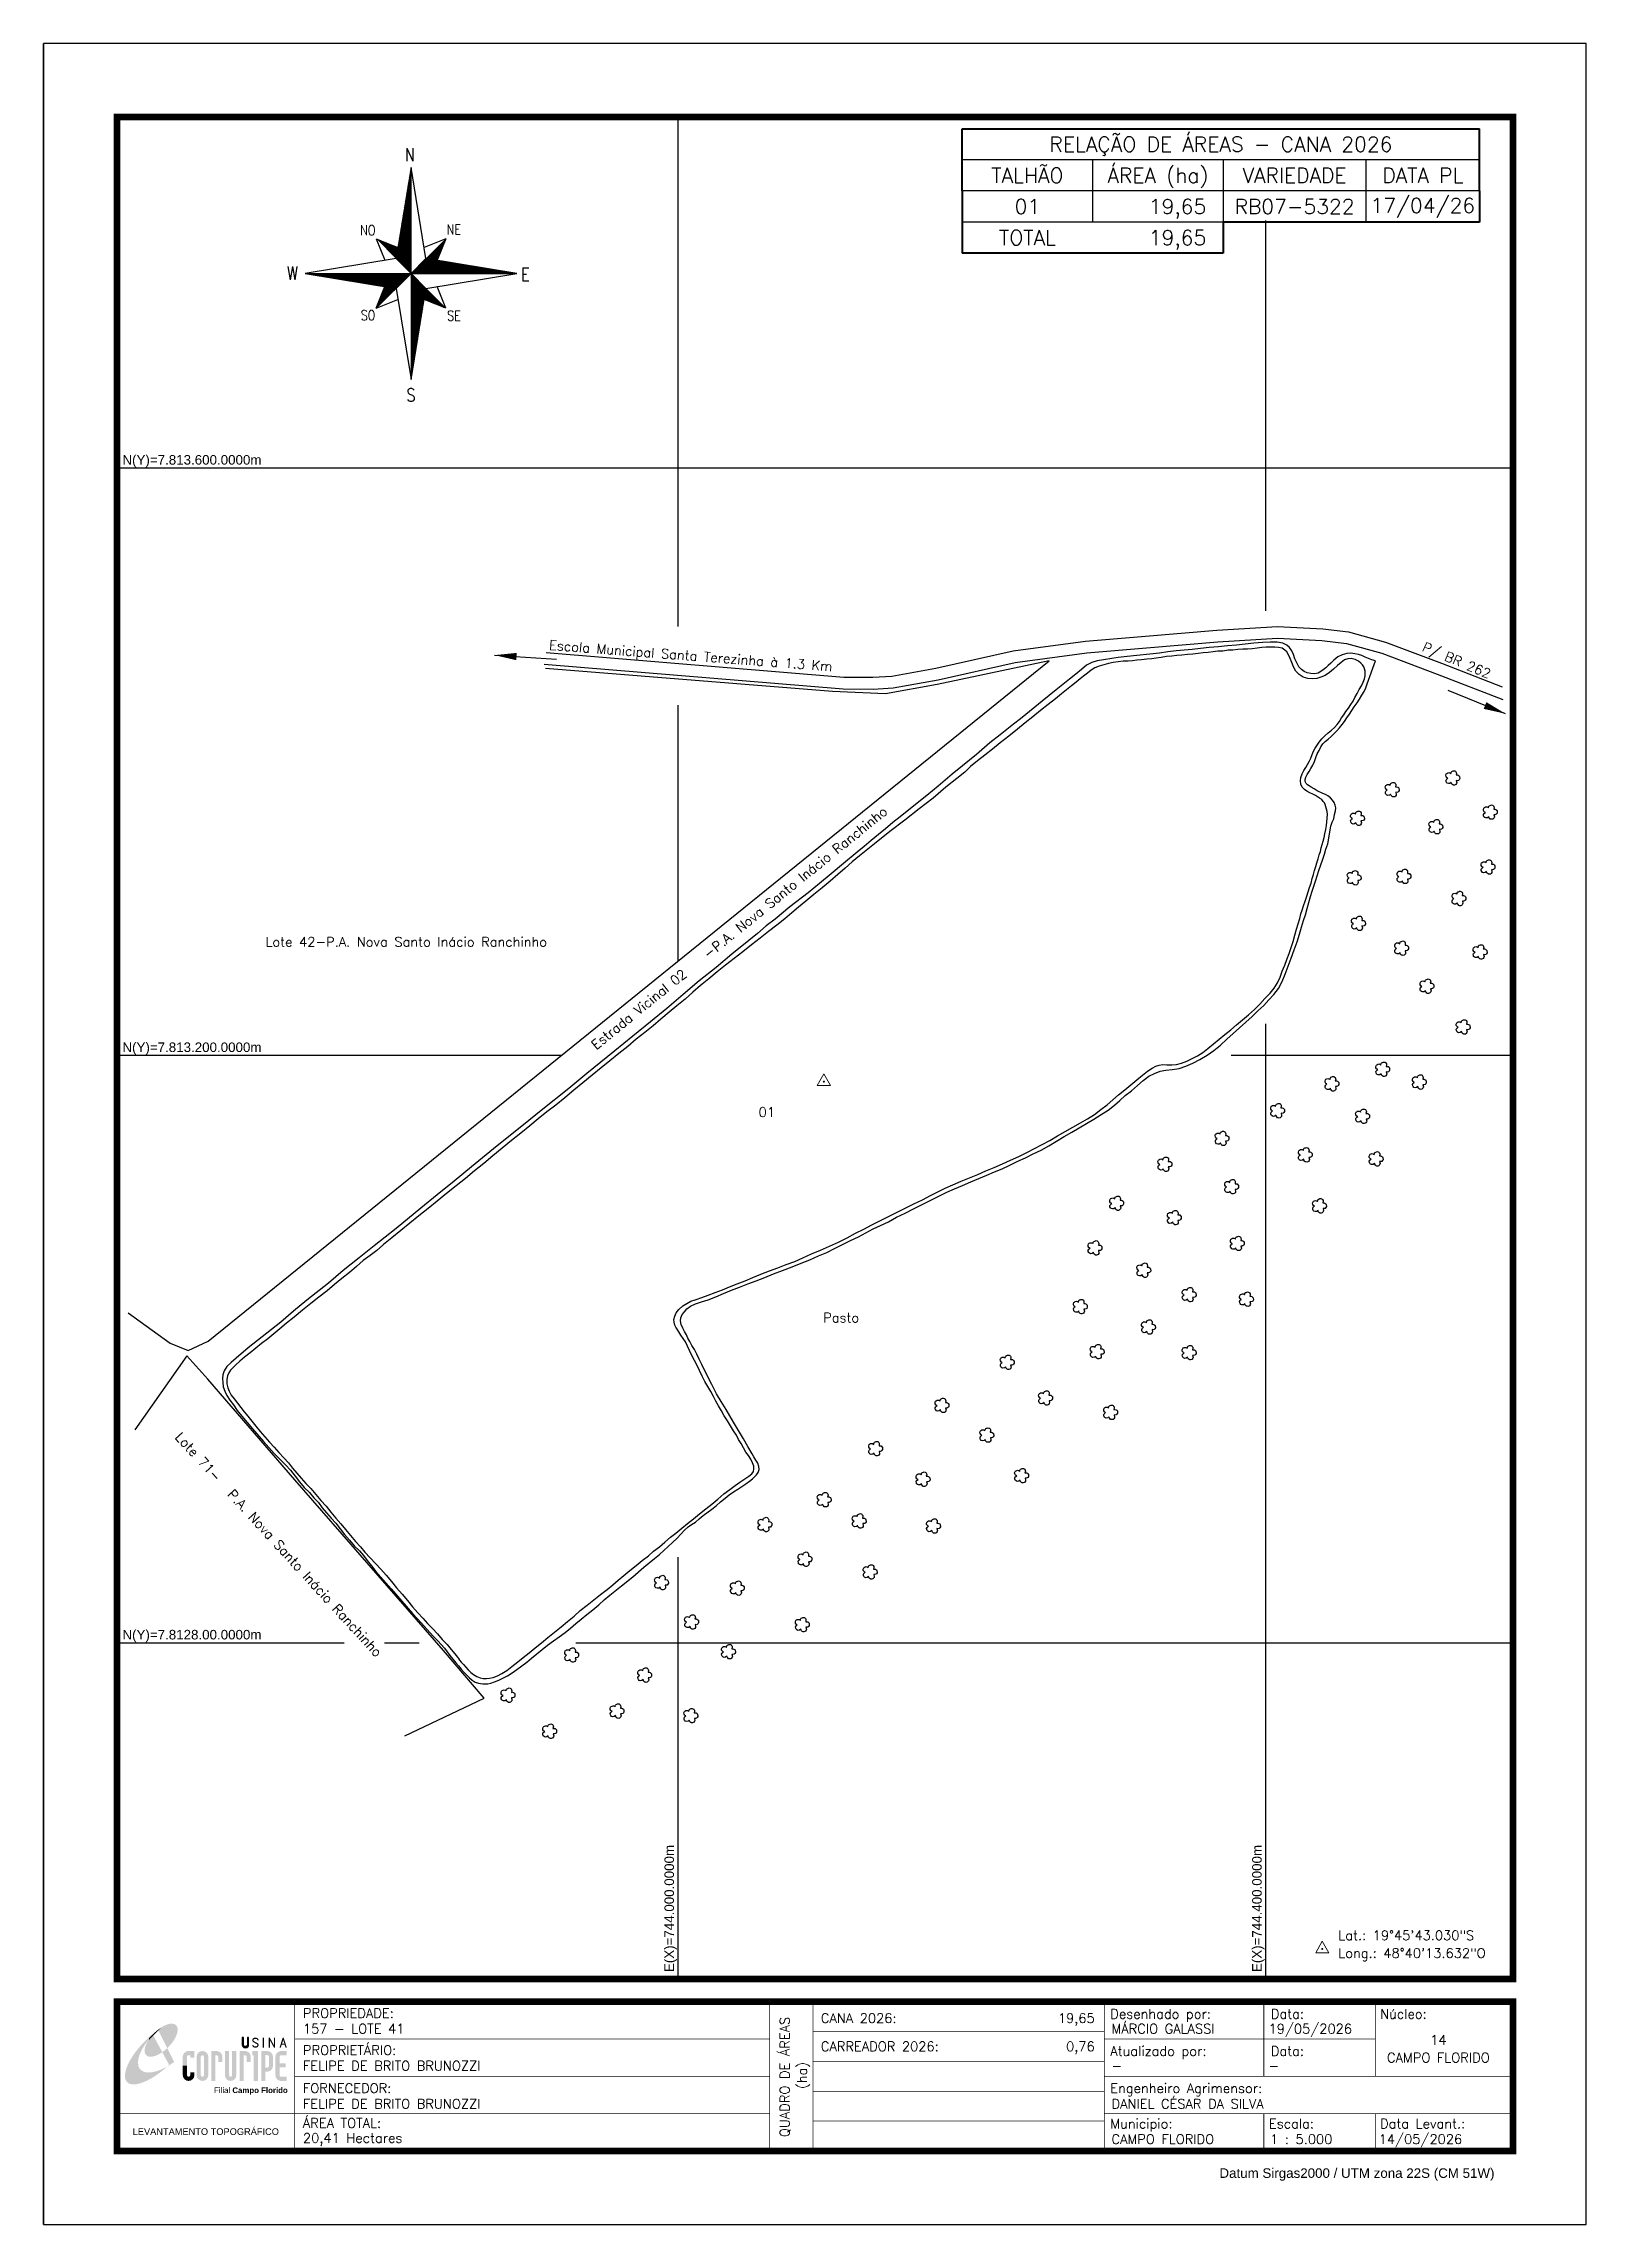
# Model space of a CAD drawing. Extents: x 743568 to 744618, y 7812404 to 7813889.
import ezdxf
from ezdxf.enums import TextEntityAlignment as Align

# ---------------------------------------------------------------- set-up
doc = ezdxf.new("R2010")
doc.units = 0
doc.linetypes.add('CONTINUO', pattern=[0])
doc.linetypes.add('LIN0', pattern=[0])
for name, color, linetype in [('0114000157', 1, 'Continuous'), ('0114000157001', 5, 'Continuous'), ('_SIMBOLO ARVORE', 118, 'Continuous'), ('ESTRADA', 1, 'Continuous'), ('MALHA', 8, 'Continuous'), ('MARGEM', 5, 'Continuous'), ('QUADRO_DE_AREAS_CANA_2023', 7, 'Continuous'), ('SETA_NORTE', 3, 'Continuous'), ('TEXTO', 7, 'Continuous'), ('TEXTO CONFRONTANTES', 7, 'Continuous'), ('TEXTO_NUN_TAL', 7, 'Continuous')]:
    doc.layers.add(name, color=color, linetype=linetype)
doc.layers.add('TEXTO_DIVERSOS', color=7, linetype='Continuous', lineweight=5)
doc.styles.add('ARIAL', font='arial.ttf')
doc.styles.add('marcelo', font='arial.ttf')
doc.styles.add('ROMANS', font='romans')
doc.styles.add('Simplex', font='simplex.shx')
doc.styles.get("Standard").update_dxf_attribs({"font": 'arial.ttf'})
doc.dimstyles.new('ISO-25', dxfattribs={"dimtxt": 2.5, "dimasz": 2.5, "dimexe": 1.25, "dimexo": 0.625, "dimtad": 1, "dimtxsty": 'Standard', "dimcen": 2.5, "dimadec": 0, "dimazin": 0, "dimtfac": 1, "dimtmove": 0, "dimatfit": 3, "dimfxl": 1, "dimarcsym": 0})

msp = doc.modelspace()

# ---------------------------------------------------------------- texts
at = {"layer": 'MALHA'}
for s, p in [('N(Y)=7.813.600.0000m', (743716.4, 7813605.5)), ('N(Y)=7.813.200.0000m', (743716.4, 7813205.5)), ('N(Y)=7.8128.00.0000m', (743716.4, 7812805.5))]:
    msp.add_text(s, height=6.5, dxfattribs=at).set_placement(p, align=Align.MIDDLE_RIGHT)
for s, p in [('E(X)=744.000.0000m', (743993.9, 7812662.3)), ('E(X)=744.400.0000m', (744393.9, 7812662.3))]:
    msp.add_text(s, height=6.5, rotation=90, dxfattribs=at).set_placement(p, align=Align.MIDDLE_RIGHT)
at = {"layer": 'MARGEM', "color": 7, "linetype": 'Continuous', "lineweight": 9}
for s, style, p in [('PROPRIEDADE:', 'Simplex', (743744.6, 7812551)), ('Desenhado por:', 'Simplex', (744294.1, 7812550.5)), ('Data:', 'Simplex', (744403.4, 7812550.5)), ('Núcleo:', 'Simplex', (744477.7, 7812550.5)), ('PROPRIETÁRIO:', 'Simplex', (743744.6, 7812525.8)), ('Atualizado por:', 'Simplex', (744294.1, 7812525.2)), ('Data:', 'Simplex', (744403.4, 7812525.2)), ('FORNECEDOR:', 'Simplex', (743744.6, 7812499.9)), ('Engenheiro Agrimensor:', 'Simplex', (744294.1, 7812499.9)), ('ÁREA TOTAL:', 'Simplex', (743744.6, 7812476.2)), ('Municipio:', 'Simplex', (744294.1, 7812475.8)), ('Escala:', 'Simplex', (744402.1, 7812475.8)), ('Data Levant.:', 'Simplex', (744477.7, 7812475.8)), ('Datum Sirgas2000 / UTM zona 22S (CM 51W)', 'marcelo', (744368.4, 7812442.1))]:
    msp.add_text(s, height=6.5, dxfattribs=dict(at, style=style)).set_placement(p, align=Align.TOP_LEFT)
at = {"layer": 'MARGEM', "color": 7, "linetype": 'Continuous', "style": 'Simplex'}
for s, p in [('QUADRO DE ÁREAS', (744072.5, 7812504.3)), ('(ha)', (744084.3, 7812505.3))]:
    msp.add_text(s, height=6.5, rotation=90, dxfattribs=at).set_placement(p, align=Align.MIDDLE_CENTER)
for s, p in [('CANA 2026:', (744097.1, 7812547.6)), ('MÁRCIO GALASSI', (744294.9, 7812540.4)), ('19/05/2026', (744401.8, 7812540.4)), ('157 - LOTE 41', (743744.6, 7812540.4)), ('CARREADOR 2026:', (744097.1, 7812528.4)), ('FELIPE DE BRITO BRUNOZZI', (743744.6, 7812515.2)), ('-', (744294.9, 7812515.2)), ('-', (744401.8, 7812515.2)), ('FELIPE DE BRITO BRUNOZZI', (743744.6, 7812489.3)), ('DANIEL CÉSAR DA SILVA', (744294.9, 7812489.3)), ('14/05/2026', (744476.8, 7812465.2)), ('20,41 Hectares', (743744.6, 7812466)), ('CAMPO FLORIDO', (744294.9, 7812465.2)), ('1 : 5.000', (744402.9, 7812465.2))]:
    msp.add_text(s, height=6.5, dxfattribs=at).set_placement(p, align=Align.TOP_LEFT)
for s, p in [('19,65', (744283.5, 7812547.6)), ('0,76', (744283.5, 7812528.4))]:
    msp.add_text(s, height=6.5, dxfattribs=at).set_placement(p, align=Align.TOP_RIGHT)
for s, p in [('14', (744517.4, 7812529.5)), ('CAMPO FLORIDO', (744517.4, 7812517.5))]:
    msp.add_text(s, height=6.5, dxfattribs=at).set_placement(p, align=Align.MIDDLE_CENTER)
at = {"layer": 'MARGEM', "color": 7, "linetype": 'ByBlock'}
msp.add_text('LEVANTAMENTO TOPOGRÁFICO', height=4.5, dxfattribs=at).set_placement((743678.5, 7812467.1), align=Align.MIDDLE_CENTER)
at = {"layer": 'QUADRO_DE_AREAS_CANA_2023', "linetype": 'Continuous', "style": 'Simplex'}
for s, height, p in [('RELAÇÃO DE ÁREAS - CANA 2026', 10.144, (744369.4, 7813820.4)), ('TALHÃO', 10.14, (744237.7, 7813799.2)), ('ÁREA (ha)', 10.14, (744326.5, 7813799.2)), ('VARIEDADE', 10.14, (744419.5, 7813799.2)), ('DATA PL', 10.14, (744506.8, 7813799.2)), ('01', 10.14, (744237.7, 7813778)), ('RB07-5322', 10.14, (744419.5, 7813778)), ('17/04/26', 10.14, (744506.8, 7813778.7)), ('TOTAL', 10.14, (744237.7, 7813756.8))]:
    msp.add_text(s, height=height, dxfattribs=at).set_placement(p, align=Align.MIDDLE_CENTER)
for p in [(744359.4, 7813772.9), (744359.4, 7813751.7)]:
    msp.add_text('19,65', height=10.14, dxfattribs=at).set_placement(p, align=Align.RIGHT)
at = {"layer": 'TEXTO', "style": 'Simplex'}
for s, rotation, p in [('-  ', 39.086, (744020.4, 7813265.4)), ('    Lote 71-', 312.4382, (743644.1, 7812953.9))]:
    msp.add_text(s, height=6.5, rotation=rotation, dxfattribs=at).set_placement(p)
at = {"layer": 'TEXTO', "linetype": 'ByBlock', "style": 'Simplex'}
for s, p in [('Lat.: 19°45\'43.030"S', (744449.3, 7812597.5, 328.4)), ('Long.: 48°40\'13.632"O', (744449.3, 7812585.4, 328.4))]:
    msp.add_text(s, height=6.5, dxfattribs=at).set_placement(p)
at = {"layer": 'TEXTO CONFRONTANTES', "style": 'Simplex'}
msp.add_text('Lote 42-P.A. Nova Santo Inácio Ranchinho', height=6.5, dxfattribs=at).set_placement((743719.1, 7813274))
msp.add_text('P.A. Nova Santo Inácio Ranchinho', height=6.5, rotation=312.4382, dxfattribs=at).set_placement((743692.8, 7812900.7))
at = {"layer": 'TEXTO_DIVERSOS', "style": 'Simplex'}
for s, rotation, p in [('Escola Municipal Santa Terezinha à 1.3 Km', 355.6485, (743912, 7813476.2)), ('P/ BR 262', 337.1026, (744505.9, 7813475.6)), ('P.A. Nova Santo Inácio Ranchinho', 39.086, (744026.3, 7813270.1)), ('Estrada Vicinal 02 ', 39.086, (743944.2, 7813203.5))]:
    msp.add_text(s, height=6.5, rotation=rotation, dxfattribs=at).set_placement(p)
msp.add_text('Pasto', height=6.5, dxfattribs=at).set_placement((744098.7, 7813018.1))
at = {"layer": 'TEXTO_NUN_TAL', "style": 'Simplex'}
msp.add_text('01', height=6.5, dxfattribs=at).set_placement((744054.8, 7813158.1, -639.6))

# ---------------------------------------------------------------- blocks, each defined once
blk = doc.blocks.new('A$C78F83FB3')
at = {"layer": 'MARGEM'}
h = blk.add_hatch(color=20, dxfattribs=at)
edge = h.paths.add_edge_path()
edge.add_ellipse((19.49, 23.77), major_axis=(-6.68, -6.67), ratio=0.469426, start_angle=292.73277, end_angle=601.25787)
edge.add_ellipse((22.83, 22.05), major_axis=(12.64, 11.29), ratio=0.457614, start_angle=79.90686, end_angle=107.91393)
edge = h.paths.add_edge_path()
edge.add_ellipse((18.28, 18.7), major_axis=(13.95, 13.59), ratio=0.386848, start_angle=63.96117, end_angle=264.59932)
edge.add_ellipse((22.83, 22.05), major_axis=(12.64, 11.29), ratio=0.457614, start_angle=107.91393, end_angle=245.11815, ccw=False)
edge.add_ellipse((19.49, 23.77), major_axis=(-6.68, -6.67), ratio=0.469426, start_angle=241.25787, end_angle=292.73277, ccw=False)
for color, points in [(20, [(15.46, 26.12), (14.17, 24.81), (14.06, 24.24), (14.39, 23.97), (14.67, 24.54), (19.47, 29.32), (18.48, 28.66), (17.31, 27.78)]), (7, [(58.42, 24.9), (57.9, 24.9), (57.9, 21.73, -0.414214), (57.15, 20.98), (56.84, 20.98, -0.414214), (56.09, 21.73), (56.09, 24.9), (55.57, 24.9), (55.57, 21.73, 0.414214), (56.84, 20.46), (57.15, 20.46, 0.414214), (58.42, 21.73)]), (7, [(61.7, 24.9), (61.23, 24.9, 0.396318), (60.04, 23.78), (60.04, 23.72, 0.151912), (60.39, 22.97), (60.46, 22.92), (62.18, 22), (62.85, 21.83, 0.12407), (62.51, 22.42), (60.75, 23.36, -0.13192), (60.56, 23.77, -0.385578), (61.23, 24.37), (61.7, 24.37, -0.414214), (62.37, 23.7), (62.89, 23.7, 0.414214)]), (7, [(62.37, 23.7), (62.89, 23.7, 0.414214), (61.7, 24.9), (61.23, 24.9, 0.396318), (60.04, 23.78), (60.04, 23.72, 0.151912), (60.39, 22.97), (60.46, 22.92), (62.18, 22), (62.18, 22, -0.131921), (62.37, 21.59, -0.385578), (61.7, 20.98), (61.23, 20.98, -0.414214), (60.56, 21.65), (60.04, 21.65, 0.414214), (61.23, 20.46), (61.7, 20.46, 0.402546), (62.89, 21.61, 0.165292), (62.51, 22.42), (60.75, 23.36, -0.13192), (60.56, 23.77, -0.385578), (61.23, 24.37), (61.7, 24.37, -0.414214)]), (7, [(30.97, 12.46), (29.13, 12.46), (29.13, 8.21, 1), (34.29, 8.21), (34.29, 9.41), (32.45, 9.41), (32.45, 8.21, -1), (30.97, 8.21)])]:
    blk.add_hatch(color=color, dxfattribs=at).paths.add_polyline_path(points)
h = blk.add_hatch(color=7, dxfattribs=at)
h.paths.add_polyline_path([(65.24, 24.9), (64.72, 24.9), (64.72, 20.46), (65.24, 20.46)])
h.paths.add_polyline_path([(67.38, 20.46), (67.9, 20.46), (67.9, 23.74), (69.74, 20.46), (70.23, 20.46), (70.23, 24.9), (69.71, 24.9), (69.71, 21.58), (67.85, 24.9), (67.38, 24.9)])
h.paths.add_polyline_path([(72.17, 20.46), (72.72, 20.46), (73.14, 21.73), (74.49, 21.73), (74.9, 20.46), (75.45, 20.46), (74, 24.9), (73.62, 24.9)])
h.paths.add_polyline_path([(73.81, 23.8), (74.32, 22.25), (73.31, 22.25)], flags=16)
h = blk.add_hatch(color=7, dxfattribs=at)
h.paths.add_polyline_path([(31.71, 18.93, 0.414214), (29.13, 16.35), (29.13, 12.46), (30.97, 12.46), (30.97, 16.35, -0.414214), (31.71, 17.09), (32.45, 17.09), (32.45, 16.02), (34.29, 16.02), (34.29, 18.93)])
h.paths.add_polyline_path([(44.15, 17.09, -0.414214), (44.89, 16.35), (44.89, 14.1), (46.72, 14.1), (46.72, 16.17, 0.433937), (44.15, 18.93), (41.77, 18.93), (41.77, 12.46), (43.61, 12.46), (43.61, 17.09)])
h.paths.add_polyline_path([(43.61, 12.46), (41.77, 12.46), (41.77, 5.62), (43.61, 5.62)])
h.paths.add_polyline_path([(47.92, 12.46), (49.75, 12.46), (49.75, 18.93), (47.92, 18.93)])
h.paths.add_polyline_path([(52.91, 18.93), (51.08, 18.93), (51.08, 12.46), (52.91, 12.46)])
h.paths.add_polyline_path([(51.08, 8.12, -1), (49.75, 8.12), (49.75, 12.46), (47.92, 12.46), (47.92, 8.12, 1), (52.91, 8.12), (52.91, 12.46), (51.08, 12.46)])
h.paths.add_polyline_path([(54.41, 12.46), (56.25, 12.46), (56.25, 17.09), (56.79, 17.09, -0.414214), (57.53, 16.35), (57.53, 14.1), (59.36, 14.1), (59.36, 16.17, 0.433937), (56.79, 18.93), (54.41, 18.93)])
h.paths.add_polyline_path([(56.25, 12.46), (54.41, 12.46), (54.41, 5.62), (56.25, 5.62)])
h.paths.add_polyline_path([(60.73, 12.46), (62.58, 12.46), (62.58, 18.93), (60.02, 18.93), (60.02, 17.08), (60.73, 17.08)])
h.paths.add_polyline_path([(62.58, 12.46), (60.73, 12.46), (60.73, 5.62), (62.58, 5.62)])
h.paths.add_polyline_path([(64.06, 12.46), (65.82, 12.46), (65.82, 17.17), (66.66, 17.17, -0.450417), (67.48, 16.25), (67.48, 12.46), (69.24, 12.46, 0.002307), (69.24, 12.48, 0.005282), (69.23, 12.54, -0.000938), (69.23, 12.53), (69.23, 16.17, 0.433937), (66.66, 18.93), (64.06, 18.93)])
h.paths.add_polyline_path([(64.06, 5.62), (65.82, 5.62), (65.82, 9.77), (66.66, 9.77, 0.426056), (69.24, 12.46), (67.48, 12.46), (67.48, 12.45, -0.450417), (66.66, 11.53), (65.82, 11.53), (65.82, 12.46), (64.06, 12.46)])
h.paths.add_polyline_path([(70.37, 12.46), (74.87, 12.46), (74.87, 13.44), (72.21, 13.44), (72.21, 16.35, -0.414214), (72.95, 17.09), (75.38, 17.09), (75.38, 18.93), (72.95, 18.93, 0.414214), (70.37, 16.35)])
h.paths.add_polyline_path([(72.21, 11.62), (74.87, 11.62), (74.87, 12.46), (70.37, 12.46), (70.37, 8.21, 0.414214), (72.95, 5.62), (75.38, 5.62), (75.38, 7.47), (72.95, 7.47, -0.414214), (72.21, 8.21)])
h = blk.add_hatch(color=7, dxfattribs=at)
h.paths.add_polyline_path([(35.29, 16.35), (35.29, 8.21, 1), (40.46, 8.21, 0.016978), (40.45, 8.38), (40.45, 16.17, 0.433937), (37.88, 18.93), (37.87, 18.93, 0.41391)])
h.paths.add_polyline_path([(38.62, 16.35), (38.62, 8.21, -1), (37.13, 8.21), (37.13, 16.35, -1)], flags=16)
at = {"layer": 'MARGEM', "color": 7}
blk.add_lwpolyline([(58.42, 24.9), (57.9, 24.9), (57.9, 21.73, -0.414214), (57.15, 20.98), (56.84, 20.98, -0.414214), (56.09, 21.73), (56.09, 24.9), (55.57, 24.9), (55.57, 21.73, 0.414214), (56.84, 20.46), (57.15, 20.46, 0.414214), (58.42, 21.73), (58.42, 24.9)], format="xyb", close=True, dxfattribs=at)
at = {"layer": 'MARGEM', "color": 252, "insert": (43.05, 2.72), "char_height": 2.5, "attachment_point": 1, "style": 'ARIAL'}
blk.add_mtext_dynamic_manual_height_columns('Filial {\\fArial|b1|i0|c0|p34;Campo Florido}', width=33.0271, gutter_width=2.46, heights=[2.95], dxfattribs=at)
blk = doc.blocks.new('A$C309442C0')
at = {"layer": 'SETA_NORTE', "linetype": 'Continuous'}
h = blk.add_hatch(dxfattribs=at)
h.set_pattern_fill('ANSI31', color=256, scale=0.1375, angle=-90, style=0)
h.set_pattern_definition([(315, (-215853.3434, 13873.16845), (0.3086963042, 0.3086963042), [])])
h.paths.add_polyline_path([(73.5, 97.4), (74.7, 104.9), (60, 110.8)])
h = blk.add_hatch(dxfattribs=at)
h.set_pattern_fill('ANSI31', color=256, scale=0.1375, angle=180, style=0)
h.set_pattern_definition([(225, (13869.59828, 216024.21475), (0.3086963042, -0.3086963042), [])])
h.paths.add_polyline_path([(93.8, 97.4), (101.4, 96.2), (107.3, 110.8)])
h = blk.add_hatch(dxfattribs=at)
h.set_pattern_fill('ANSI31', color=256, scale=0.1375, style=0)
h.set_pattern_definition([(45, (-13702.2971, -215849.77324), (-0.3086963042, 0.3086963042), [])])
h.paths.add_polyline_path([(73.5, 77), (65.9, 78.3), (60, 63.6)])
h = blk.add_hatch(dxfattribs=at)
h.set_pattern_fill('ANSI31', color=256, scale=0.1375, angle=90, style=0)
h.set_pattern_definition([(135, (216020.6446, -13698.72693), (-0.3086963042, -0.3086963042), [])])
h.paths.add_polyline_path([(93.8, 77), (92.6, 69.5), (107.3, 63.6)])
for p, q in [((81.6, 146.8), (83.7, 148.9)), ((81.7, 147.6), (83.7, 149.5)), ((81.8, 148.3), (83.7, 150.1)), ((82, 149.1), (83.7, 150.8)), ((82.1, 149.9), (83.7, 151.4)), ((82.2, 150.6), (83.7, 152.1)), ((82.3, 151.4), (83.7, 152.7)), ((82.5, 152.2), (83.7, 153.3)), ((82.6, 152.9), (83.7, 154)), ((82.7, 153.7), (83.7, 154.6)), ((82.9, 154.4), (83.7, 155.2)), ((83, 155.2), (83.7, 155.9)), ((83.1, 156), (83.7, 156.5)), ((83.2, 156.7), (83.7, 157.2)), ((83.4, 157.5), (83.7, 157.8)), ((83.5, 158.3), (83.7, 158.4)), ((83.6, 159), (83.7, 159.1)), ((78.7, 129.3), (83.7, 134.2)), ((78.8, 130), (83.7, 134.9)), ((79, 130.8), (83.7, 135.5)), ((79.1, 131.6), (83.7, 136.1)), ((79.2, 132.3), (83.7, 136.8)), ((79.3, 133.1), (83.7, 137.4)), ((79.5, 133.8), (83.7, 138)), ((79.6, 134.6), (83.7, 138.7)), ((79.7, 135.4), (83.7, 139.3)), ((79.8, 136.1), (83.7, 140)), ((80, 136.9), (83.7, 140.6)), ((80.1, 137.7), (83.7, 141.2)), ((80.2, 138.4), (83.7, 141.9)), ((80.3, 139.2), (83.7, 142.5)), ((80.5, 139.9), (83.7, 143.1)), ((80.6, 140.7), (83.7, 143.8)), ((80.7, 141.5), (83.7, 144.4)), ((80.8, 142.2), (83.7, 145)), ((81, 143), (83.7, 145.7)), ((81.1, 143.8), (83.7, 146.3)), ((81.2, 144.5), (83.7, 147)), ((81.3, 145.3), (83.7, 147.6)), ((81.5, 146.1), (83.7, 148.2)), ((75.7, 111), (83.7, 118.9)), ((75.8, 111.7), (83.7, 119.6)), ((75.9, 112.5), (83.7, 120.2)), ((76.1, 113.3), (83.7, 120.8)), ((76.2, 114), (83.7, 121.5)), ((76.3, 114.8), (83.7, 122.1)), ((76.4, 115.5), (83.7, 122.8)), ((76.6, 116.3), (83.7, 123.4)), ((76.7, 117.1), (83.7, 124)), ((76.8, 117.8), (83.7, 124.7)), ((76.9, 118.6), (83.7, 125.3)), ((77.1, 119.4), (83.7, 125.9)), ((77.2, 120.1), (83.7, 126.6)), ((77.3, 120.9), (83.7, 127.2)), ((77.4, 121.6), (83.7, 127.8)), ((77.6, 122.4), (83.7, 128.5)), ((77.7, 123.2), (83.7, 129.1)), ((77.8, 123.9), (83.7, 129.8)), ((78, 124.7), (83.7, 130.4)), ((78.1, 125.5), (83.7, 131)), ((78.2, 126.2), (83.7, 131.7)), ((78.3, 127), (83.7, 132.3)), ((78.5, 127.7), (83.7, 132.9)), ((78.6, 128.5), (83.7, 133.6)), ((60, 110.8), (74.7, 104.9)), ((60, 110.8), (65.9, 96.2)), ((73.5, 97.3), (83.7, 107.5)), ((73.6, 98), (83.7, 108.1)), ((73.7, 98.8), (83.7, 108.7)), ((73.8, 99.5), (83.7, 109.4)), ((73.8, 97), (83.7, 106.8)), ((73.9, 100.3), (83.7, 110)), ((74.1, 101.1), (83.7, 110.6)), ((74.2, 101.8), (83.7, 111.3)), ((74.2, 96.7), (83.7, 106.2)), ((74.3, 102.6), (83.7, 111.9)), ((74.4, 103.3), (83.7, 112.6)), ((74.5, 96.4), (83.7, 105.6)), ((74.6, 104.1), (83.7, 113.2)), ((74.7, 104.9), (83.7, 113.8)), ((74.8, 105.6), (83.7, 114.5)), ((74.8, 96.1), (83.7, 104.9)), ((74.9, 106.4), (83.7, 115.1)), ((75.1, 107.2), (83.7, 115.7)), ((75.1, 95.7), (83.7, 104.3)), ((75.2, 107.9), (83.7, 116.4)), ((75.3, 108.7), (83.7, 117)), ((75.4, 109.4), (83.7, 117.7)), ((75.6, 110.2), (83.7, 118.3)), ((107.3, 110.8), (92.6, 104.9)), ((107.3, 110.8), (101.4, 96.2)), ((75.4, 95.4), (83.7, 103.6)), ((75.8, 95.1), (83.7, 103)), ((76.1, 94.8), (83.7, 102.4)), ((76.4, 94.5), (83.7, 101.7)), ((76.7, 94.2), (83.7, 101.1)), ((77, 93.8), (83.7, 100.5)), ((77.4, 93.5), (83.7, 99.8)), ((77.7, 93.2), (83.7, 99.2)), ((78, 92.9), (83.7, 98.5)), ((78.3, 92.6), (83.7, 97.9)), ((78.6, 92.2), (83.7, 97.3)), ((78.9, 91.9), (83.7, 96.6)), ((79.3, 91.6), (83.7, 96)), ((79.6, 91.3), (83.7, 95.4)), ((79.9, 91), (83.7, 94.7)), ((80.2, 90.7), (83.7, 94.1)), ((80.5, 90.3), (83.7, 93.4)), ((80.9, 90), (83.7, 92.8)), ((81.2, 89.7), (83.7, 92.2)), ((81.5, 89.4), (83.7, 91.5)), ((81.8, 89.1), (83.7, 90.9)), ((82.1, 88.7), (83.7, 90.3)), ((82.4, 88.4), (83.7, 89.6)), ((83.8, 87.2), (94, 97.4)), ((84.4, 87.2), (94.5, 97.3)), ((85.1, 87.2), (95.1, 97.2)), ((85.7, 87.2), (95.6, 97.1)), ((86.3, 87.2), (96.2, 97)), ((87, 87.2), (96.7, 96.9)), ((87.6, 87.2), (97.2, 96.9)), ((88.3, 87.2), (97.8, 96.8)), ((88.9, 87.2), (98.3, 96.7)), ((89.5, 87.2), (98.9, 96.6)), ((90.2, 87.2), (99.4, 96.5)), ((90.8, 87.2), (100, 96.4)), ((91.4, 87.2), (100.5, 96.3)), ((92.1, 87.2), (101.1, 96.2)), ((92.7, 87.2), (101.6, 96.1)), ((93.4, 87.2), (102.2, 96)), ((94, 87.2), (102.7, 96)), ((94.6, 87.2), (103.3, 95.9)), ((95.3, 87.2), (103.8, 95.8)), ((95.9, 87.2), (104.4, 95.7)), ((96.5, 87.2), (104.9, 95.6)), ((97.2, 87.2), (105.5, 95.5)), ((97.8, 87.2), (106, 95.4)), ((98.4, 87.2), (106.5, 95.3)), ((99.1, 87.2), (107.1, 95.2)), ((99.7, 87.2), (107.6, 95.1)), ((100.4, 87.2), (108.2, 95.1)), ((101, 87.2), (108.7, 95)), ((101.6, 87.2), (109.3, 94.9)), ((102.3, 87.2), (109.8, 94.8)), ((102.9, 87.2), (110.4, 94.7)), ((103.5, 87.2), (110.9, 94.6)), ((104.2, 87.2), (111.5, 94.5)), ((104.8, 87.2), (112, 94.4)), ((105.5, 87.2), (112.6, 94.3)), ((106.1, 87.2), (113.1, 94.2)), ((106.7, 87.2), (113.7, 94.1)), ((107.4, 87.2), (114.2, 94.1)), ((108, 87.2), (114.8, 94)), ((108.6, 87.2), (115.3, 93.9)), ((109.3, 87.2), (115.8, 93.8)), ((109.9, 87.2), (116.4, 93.7)), ((110.6, 87.2), (116.9, 93.6)), ((111.2, 87.2), (117.5, 93.5)), ((111.8, 87.2), (118, 93.4)), ((112.5, 87.2), (118.6, 93.3)), ((113.1, 87.2), (119.1, 93.2)), ((113.7, 87.2), (119.7, 93.2)), ((114.4, 87.2), (120.2, 93.1)), ((115, 87.2), (120.8, 93)), ((115.6, 87.2), (121.3, 92.9)), ((116.3, 87.2), (121.9, 92.8)), ((116.9, 87.2), (122.4, 92.7)), ((117.6, 87.2), (123, 92.6)), ((118.2, 87.2), (123.5, 92.5)), ((118.8, 87.2), (124, 92.4)), ((119.5, 87.2), (124.6, 92.3)), ((120.1, 87.2), (125.1, 92.3)), ((120.7, 87.2), (125.7, 92.2)), ((121.4, 87.2), (126.2, 92.1)), ((122, 87.2), (126.8, 92)), ((122.7, 87.2), (127.3, 91.9)), ((123.3, 87.2), (127.9, 91.8)), ((123.9, 87.2), (128.4, 91.7)), ((124.6, 87.2), (129, 91.6)), ((125.2, 87.2), (129.5, 91.5)), ((125.8, 87.2), (130.1, 91.4)), ((126.5, 87.2), (130.6, 91.4)), ((127.1, 87.2), (131.2, 91.3)), ((127.8, 87.2), (131.7, 91.2)), ((128.4, 87.2), (132.3, 91.1)), ((129, 87.2), (132.8, 91)), ((129.7, 87.2), (133.3, 90.9)), ((130.3, 87.2), (133.9, 90.8)), ((130.9, 87.2), (134.4, 90.7)), ((131.6, 87.2), (135, 90.6)), ((132.2, 87.2), (135.5, 90.5)), ((132.8, 87.2), (136.1, 90.5)), ((133.5, 87.2), (136.6, 90.4)), ((134.1, 87.2), (137.2, 90.3)), ((134.8, 87.2), (137.7, 90.2)), ((135.4, 87.2), (138.3, 90.1)), ((136, 87.2), (138.8, 90)), ((136.7, 87.2), (139.4, 89.9)), ((137.3, 87.2), (139.9, 89.8)), ((137.9, 87.2), (140.5, 89.7)), ((138.6, 87.2), (141, 89.6)), ((139.2, 87.2), (141.6, 89.6)), ((139.9, 87.2), (142.1, 89.5)), ((140.5, 87.2), (142.6, 89.4)), ((141.1, 87.2), (143.2, 89.3)), ((141.8, 87.2), (143.7, 89.2)), ((142.4, 87.2), (144.3, 89.1)), ((11.8, 87.2), (11.8, 87.2)), ((12.3, 87.1), (12.4, 87.2)), ((12.9, 87), (13.1, 87.2)), ((13.4, 86.9), (13.7, 87.2)), ((14, 86.8), (14.4, 87.2)), ((14.5, 86.7), (15, 87.2)), ((15.1, 86.6), (15.6, 87.2)), ((15.6, 86.6), (16.3, 87.2)), ((16.2, 86.5), (16.9, 87.2)), ((16.7, 86.4), (17.5, 87.2)), ((17.2, 86.3), (18.2, 87.2)), ((17.8, 86.2), (18.8, 87.2)), ((18.3, 86.1), (19.5, 87.2)), ((18.9, 86), (20.1, 87.2)), ((19.4, 85.9), (20.7, 87.2)), ((20, 85.8), (21.4, 87.2)), ((20.5, 85.7), (22, 87.2)), ((21.1, 85.7), (22.6, 87.2)), ((21.6, 85.6), (23.3, 87.2)), ((22.2, 85.5), (23.9, 87.2)), ((22.7, 85.4), (24.6, 87.2)), ((23.3, 85.3), (25.2, 87.2)), ((23.8, 85.2), (25.8, 87.2)), ((24.4, 85.1), (26.5, 87.2)), ((24.9, 85), (27.1, 87.2)), ((25.5, 84.9), (27.7, 87.2)), ((26, 84.8), (28.4, 87.2)), ((26.5, 84.8), (29, 87.2)), ((27.1, 84.7), (29.6, 87.2)), ((27.6, 84.6), (30.3, 87.2)), ((28.2, 84.5), (30.9, 87.2)), ((28.7, 84.4), (31.6, 87.2)), ((29.3, 84.3), (32.2, 87.2)), ((29.8, 84.2), (32.8, 87.2)), ((30.4, 84.1), (33.5, 87.2)), ((30.9, 84), (34.1, 87.2)), ((31.5, 83.9), (34.7, 87.2)), ((32, 83.9), (35.4, 87.2)), ((32.6, 83.8), (36, 87.2)), ((33.1, 83.7), (36.7, 87.2)), ((33.7, 83.6), (37.3, 87.2)), ((34.2, 83.5), (37.9, 87.2)), ((34.7, 83.4), (38.6, 87.2)), ((35.3, 83.3), (39.2, 87.2)), ((35.8, 83.2), (39.8, 87.2)), ((36.4, 83.1), (40.5, 87.2)), ((36.9, 83), (41.1, 87.2)), ((37.5, 83), (41.8, 87.2)), ((38, 82.9), (42.4, 87.2)), ((38.6, 82.8), (43, 87.2)), ((39.1, 82.7), (43.7, 87.2)), ((39.7, 82.6), (44.3, 87.2)), ((40.2, 82.5), (44.9, 87.2)), ((40.8, 82.4), (45.6, 87.2)), ((41.3, 82.3), (46.2, 87.2)), ((41.9, 82.2), (46.8, 87.2)), ((42.4, 82.1), (47.5, 87.2)), ((43, 82.1), (48.1, 87.2)), ((43.5, 82), (48.8, 87.2)), ((44, 81.9), (49.4, 87.2)), ((44.6, 81.8), (50, 87.2)), ((45.1, 81.7), (50.7, 87.2)), ((45.7, 81.6), (51.3, 87.2)), ((46.2, 81.5), (51.9, 87.2)), ((46.8, 81.4), (52.6, 87.2)), ((47.3, 81.3), (53.2, 87.2)), ((47.9, 81.2), (53.9, 87.2)), ((48.4, 81.2), (54.5, 87.2)), ((49, 81.1), (55.1, 87.2)), ((49.5, 81), (55.8, 87.2)), ((50.1, 80.9), (56.4, 87.2)), ((50.6, 80.8), (57, 87.2)), ((51.2, 80.7), (57.7, 87.2)), ((51.7, 80.6), (58.3, 87.2)), ((52.3, 80.5), (59, 87.2)), ((52.8, 80.4), (59.6, 87.2)), ((53.3, 80.3), (60.2, 87.2)), ((53.9, 80.3), (60.9, 87.2)), ((54.4, 80.2), (61.5, 87.2)), ((55, 80.1), (62.1, 87.2)), ((55.5, 80), (62.8, 87.2)), ((56.1, 79.9), (63.4, 87.2)), ((56.6, 79.8), (64, 87.2)), ((57.2, 79.7), (64.7, 87.2)), ((57.7, 79.6), (65.3, 87.2)), ((58.3, 79.5), (66, 87.2)), ((58.8, 79.4), (66.6, 87.2)), ((59.4, 79.4), (67.2, 87.2)), ((59.9, 79.3), (67.9, 87.2)), ((83.7, 87.2), (60, 63.6)), ((60, 63.6), (65.9, 78.3)), ((60.5, 79.2), (68.5, 87.2)), ((61, 79.1), (69.1, 87.2)), ((61.5, 79), (69.8, 87.2)), ((62.1, 78.9), (70.4, 87.2)), ((62.6, 78.8), (71.1, 87.2)), ((63.2, 78.7), (71.7, 87.2)), ((63.7, 78.6), (72.3, 87.2)), ((64.3, 78.5), (73, 87.2)), ((64.8, 78.4), (73.6, 87.2)), ((65.4, 78.4), (74.2, 87.2)), ((65.9, 78.3), (74.9, 87.2)), ((66.5, 78.2), (75.5, 87.2)), ((67, 78.1), (76.2, 87.2)), ((67.6, 78), (76.8, 87.2)), ((68.1, 77.9), (77.4, 87.2)), ((68.7, 77.8), (78.1, 87.2)), ((69.2, 77.7), (78.7, 87.2)), ((69.8, 77.6), (79.3, 87.2)), ((70.3, 77.5), (80, 87.2)), ((70.8, 77.5), (80.6, 87.2)), ((71.4, 77.4), (81.2, 87.2)), ((71.9, 77.3), (81.9, 87.2)), ((72.5, 77.2), (82.5, 87.2)), ((73, 77.1), (83.2, 87.2)), ((82.8, 88.1), (83.7, 89)), ((83.1, 87.8), (83.7, 88.4)), ((83.4, 87.5), (83.7, 87.7)), ((83.7, 87.1), (83.7, 87.1)), ((83.7, 86.4), (84, 86.8)), ((83.7, 85.8), (84.4, 86.5)), ((83.7, 85.2), (84.7, 86.2)), ((83.7, 84.5), (85, 85.9)), ((83.7, 83.9), (85.3, 85.6)), ((83.7, 83.3), (85.6, 85.2)), ((83.7, 82.6), (86, 84.9)), ((83.7, 82), (86.3, 84.6)), ((83.7, 81.3), (86.6, 84.3)), ((83.7, 80.7), (86.9, 84)), ((83.7, 80.1), (87.2, 83.6)), ((83.7, 79.4), (87.5, 83.3)), ((83.7, 78.8), (87.9, 83)), ((83.7, 78.2), (88.2, 82.7)), ((83.7, 77.5), (88.5, 82.4)), ((83.7, 76.9), (88.8, 82.1)), ((83.7, 76.2), (89.1, 81.7)), ((83.7, 75.6), (89.5, 81.4)), ((83.7, 75), (89.8, 81.1)), ((83.7, 74.3), (90.1, 80.8)), ((83.7, 73.7), (90.4, 80.5)), ((83.7, 73.1), (90.7, 80.1)), ((83.7, 72.4), (91, 79.8)), ((83.7, 71.8), (91.4, 79.5)), ((83.7, 71.2), (91.7, 79.2)), ((83.7, 70.5), (92, 78.9)), ((83.7, 69.9), (92.3, 78.5)), ((83.7, 69.2), (92.6, 78.2)), ((83.7, 68.6), (93, 77.9)), ((83.7, 68), (93.3, 77.6)), ((83.7, 67.3), (93.6, 77.3)), ((83.7, 66.7), (93.8, 76.9)), ((83.7, 66.1), (93.7, 76.1)), ((83.7, 65.4), (93.6, 75.3)), ((83.7, 64.8), (93.4, 74.6)), ((107.3, 63.6), (101.4, 78.3)), ((143, 87.2), (144.8, 89)), ((143.7, 87.2), (145.4, 88.9)), ((144.3, 87.2), (145.9, 88.8)), ((144.9, 87.2), (146.5, 88.7)), ((145.6, 87.2), (147, 88.7)), ((146.2, 87.2), (147.6, 88.6)), ((146.9, 87.2), (148.1, 88.5)), ((147.5, 87.2), (148.7, 88.4)), ((148.1, 87.2), (149.2, 88.3)), ((148.8, 87.2), (149.8, 88.2)), ((149.4, 87.2), (150.3, 88.1)), ((150, 87.2), (150.8, 88)), ((150.7, 87.2), (151.4, 87.9)), ((151.3, 87.2), (151.9, 87.8)), ((152, 87.2), (152.5, 87.8)), ((152.6, 87.2), (153, 87.7)), ((153.2, 87.2), (153.6, 87.6)), ((153.9, 87.2), (154.1, 87.5)), ((154.5, 87.2), (154.7, 87.4)), ((155.1, 87.2), (155.2, 87.3)), ((60, 63.6), (74.7, 69.5)), ((83.7, 64.1), (93.3, 73.8)), ((83.7, 63.5), (93.2, 73)), ((83.7, 62.9), (93.1, 72.3)), ((83.7, 62.2), (92.9, 71.5)), ((83.7, 61.6), (92.8, 70.8)), ((83.7, 61), (92.7, 70)), ((83.7, 60.3), (92.6, 69.2)), ((83.7, 59.7), (92.4, 68.5)), ((83.7, 59), (92.3, 67.7)), ((83.7, 58.4), (92.2, 66.9)), ((83.7, 57.8), (92.1, 66.2)), ((83.7, 57.1), (91.9, 65.4)), ((83.7, 56.5), (91.8, 64.7)), ((83.7, 55.9), (91.7, 63.9)), ((83.7, 55.2), (91.6, 63.1)), ((83.7, 54.6), (91.4, 62.4)), ((83.7, 54), (91.3, 61.6)), ((83.7, 53.3), (91.2, 60.8)), ((83.7, 52.7), (91.1, 60.1)), ((107.3, 63.6), (92.6, 69.5)), ((83.7, 52), (90.9, 59.3)), ((83.7, 51.4), (90.8, 58.6)), ((83.7, 50.8), (90.7, 57.8)), ((83.7, 50.1), (90.5, 57)), ((83.7, 49.5), (90.4, 56.3)), ((83.7, 48.9), (90.3, 55.5)), ((83.7, 48.2), (90.2, 54.7)), ((83.7, 47.6), (90, 54)), ((83.7, 46.9), (89.9, 53.2)), ((83.7, 46.3), (89.8, 52.5)), ((83.7, 45.7), (89.7, 51.7)), ((83.7, 45), (89.5, 50.9)), ((83.7, 44.4), (89.4, 50.2)), ((83.7, 43.8), (89.3, 49.4)), ((83.7, 43.1), (89.2, 48.6)), ((83.7, 42.5), (89, 47.9)), ((83.7, 41.8), (88.9, 47.1)), ((83.7, 41.2), (88.8, 46.3)), ((83.7, 40.6), (88.7, 45.6)), ((83.7, 39.9), (88.5, 44.8)), ((83.7, 39.3), (88.4, 44.1)), ((83.7, 38.7), (88.3, 43.3)), ((83.7, 38), (88.2, 42.5)), ((83.7, 37.4), (88, 41.8)), ((83.7, 36.8), (87.9, 41)), ((83.7, 36.1), (87.8, 40.2)), ((83.7, 35.5), (87.7, 39.5)), ((83.7, 34.8), (87.5, 38.7)), ((83.7, 34.2), (87.4, 38)), ((83.7, 33.6), (87.3, 37.2)), ((83.7, 32.9), (87.2, 36.4)), ((83.7, 32.3), (87, 35.7)), ((83.7, 31.7), (86.9, 34.9)), ((83.7, 31), (86.8, 34.1)), ((83.7, 30.4), (86.7, 33.4)), ((83.7, 29.7), (86.5, 32.6)), ((83.7, 29.1), (86.4, 31.9)), ((83.7, 28.5), (86.3, 31.1)), ((83.7, 27.8), (86.2, 30.3)), ((83.7, 27.2), (86, 29.6)), ((83.7, 26.6), (85.9, 28.8)), ((83.7, 25.9), (85.8, 28)), ((83.7, 25.3), (85.6, 27.3)), ((83.7, 24.6), (85.5, 26.5)), ((83.7, 24), (85.4, 25.8)), ((83.7, 23.4), (85.3, 25)), ((83.7, 22.7), (85.1, 24.2)), ((83.7, 22.1), (85, 23.5)), ((83.7, 21.5), (84.9, 22.7)), ((83.7, 20.8), (84.8, 21.9)), ((83.7, 20.2), (84.6, 21.2)), ((83.7, 19.6), (84.5, 20.4)), ((83.7, 18.9), (84.4, 19.7)), ((83.7, 18.3), (84.3, 18.9)), ((83.7, 17.6), (84.1, 18.1)), ((83.7, 17), (84, 17.4)), ((83.7, 16.4), (83.9, 16.6)), ((83.7, 15.7), (83.8, 15.8))]:
    blk.add_line(p, q, dxfattribs=at)
blk.add_lwpolyline([(93.8, 77), (155.7, 87.2), (93.8, 97.4), (83.7, 159.3), (73.5, 97.4), (11.6, 87.2), (73.5, 77), (83.7, 15.1)], close=True, dxfattribs=at)
for points in [[(83.7, 87.2), (83.7, 159.3)], [(83.7, 87.2), (73.5, 97.4)], [(83.7, 87.2), (93.8, 97.4)], [(11.6, 87.2), (155.7, 87.2)], [(83.7, 87.2), (73.5, 77)], [(83.7, 87.2), (93.8, 77)], [(83.7, 87.2), (83.7, 15.1)]]:
    blk.add_lwpolyline(points, dxfattribs=at)
at = {"layer": 'SETA_NORTE', "color": 7, "lineweight": 30, "style": 'ROMANS', "width": 0.8}
for s, height, p in [('N ', 8.94, (79.5, 163.6)), ('NO', 6.88, (49.1, 113.2)), ('NE', 6.87, (108, 113.7)), ('W', 8.94, (-0.7, 82.9)), ('E', 8.94, (158.6, 82.1)), ('SO', 6.88, (49.5, 55.3)), ('SE', 6.87, (108.3, 55)), ('S', 8.94, (80.6, 0))]:
    blk.add_text(s, height=height, dxfattribs=at).set_placement(p)

# ---------------------------------------------------------------- linework, layer by layer
at = {"color": 8}
for p, q in [((744000, 7813492), (744000, 7813838.9)), ((744400, 7813502.6), (744400, 7813768.4)), ((743618.1, 7813600), (744568.1, 7813600)), ((744000, 7813264.2), (744000, 7813438.5)), ((744400, 7812571.1), (744400, 7813221.5)), ((743618.1, 7813200), (743920.6, 7813200)), ((744376.4, 7813200), (744568.1, 7813200)), ((744000, 7812571.1), (744000, 7812858.2)), ((743618.1, 7812800), (743772.6, 7812800)), ((743800.1, 7812800), (743823.8, 7812800)), ((743930.3, 7812800), (744568.1, 7812800))]:
    msp.add_line(p, q, dxfattribs=at)
for points in [[(743625.7, 7813024.6), (743654.3, 7813003.9), (743666.4, 7812999.1), (743680, 7813005.4), (744252.5, 7813468.6), (744176.3, 7813452.4), (744141, 7813446.1), (744105, 7813447.7), (743909.6, 7813463.5)], [(743813.9, 7812736.7), (743868, 7812762.2), (743840.2, 7812794.8), (743739.2, 7812910.9), (743679.8, 7812979.5), (743665.6, 7812995.3), (743630.2, 7812945)]]:
    msp.add_lwpolyline(points)
at = {"layer": '0114000157'}
msp.add_lwpolyline([(744077.6, 7813055.9), (744083.8, 7813058.4), (744089.7, 7813060.8), (744095.5, 7813063.4), (744101.1, 7813065.8), (744106.5, 7813068.4), (744111.8, 7813071.2), (744117.2, 7813073.8), (744122.7, 7813076.4), (744127.8, 7813079.1), (744132.7, 7813081.8), (744137.8, 7813084.2), (744143.1, 7813086.7), (744148.7, 7813089.7), (744154.4, 7813092.5), (744160.2, 7813095.4), (744166.1, 7813098.4), (744172, 7813101.4), (744177.5, 7813104.2), (744182.9, 7813106.8), (744188.1, 7813109.1), (744193.6, 7813111.4), (744199.2, 7813113.8), (744204.6, 7813116.1), (744210, 7813118.4), (744215.4, 7813120.6), (744220.6, 7813122.8), (744225.8, 7813125.3), (744231.1, 7813127.9), (744236.4, 7813130.3), (744241.7, 7813132.9), (744247.1, 7813135.5), (744252.3, 7813138.4), (744257.5, 7813141.5), (744262.7, 7813144.7), (744267.9, 7813147.7), (744273, 7813150.6), (744278, 7813153.5), (744283, 7813156.5), (744287.9, 7813159.6), (744292.7, 7813162.7), (744296.9, 7813166.1), (744300.6, 7813169.3), (744304.3, 7813172.7), (744308.6, 7813175.9), (744312.6, 7813179.5), (744316.5, 7813182.8), (744320.4, 7813185.7), (744324.3, 7813187.7), (744328.1, 7813189.1), (744331.9, 7813189.8), (744336.2, 7813190.3), (744340.9, 7813191.1), (744345.6, 7813192.7), (744350.2, 7813194.7), (744355.1, 7813197.1), (744360, 7813200), (744364.5, 7813203.3), (744369.1, 7813206.9), (744373.5, 7813210.9), (744377.8, 7813214.9), (744382, 7813218.8), (744386.4, 7813222.6), (744390.6, 7813226.4), (744394.6, 7813230.2), (744398.5, 7813234), (744402.1, 7813237.7), (744405.5, 7813241.4), (744408.6, 7813245.5), (744411, 7813250.2), (744413.2, 7813255.3), (744415.1, 7813260.6), (744417.3, 7813266.2), (744419.2, 7813271.9), (744421.2, 7813277.3), (744422.9, 7813282.5), (744424.3, 7813287.3), (744425.6, 7813291.7), (744427, 7813295.7), (744428.2, 7813300), (744429.2, 7813304.1), (744430.4, 7813308.1), (744431.6, 7813311.7), (744432.7, 7813315.2), (744433.7, 7813318.7), (744434.8, 7813322.2), (744436, 7813325.9), (744437.4, 7813329.7), (744438.7, 7813333.5), (744439.9, 7813336.9), (744440.9, 7813340.4), (744442.1, 7813343.9), (744444.2, 7813356.1), (744445.2, 7813358.7), (744446.2, 7813361.1), (744446.8, 7813363.9), (744447.4, 7813366.5), (744447.5, 7813368.5), (744447.2, 7813370.4), (744446.5, 7813372.1), (744445.4, 7813373.8), (744443.9, 7813375.3), (744442.1, 7813376.6), (744440.6, 7813377.5), (744438.7, 7813378.4), (744434.9, 7813380.2), (744432.8, 7813381.4), (744430.8, 7813382.6), (744429.4, 7813383.4), (744428.4, 7813384.2), (744427.4, 7813385.1), (744426.8, 7813386.4), (744426.8, 7813387.9), (744427.2, 7813389.4), (744428.2, 7813391.2), (744429.5, 7813393.3), (744430.7, 7813395.4), (744431.9, 7813397.6), (744433.1, 7813400.1), (744434, 7813402.7), (744435, 7813405.2), (744436.2, 7813407.6), (744437.5, 7813410.1), (744438.8, 7813412.1), (744440.4, 7813413.7), (744442.3, 7813415.3), (744444.4, 7813417.1), (744446.5, 7813419.1), (744448.3, 7813421), (744450.2, 7813423.1), (744451.9, 7813425.2), (744453.5, 7813427.4), (744455.1, 7813429.9), (744456.9, 7813432.4), (744458.6, 7813434.9), (744460.2, 7813437.4), (744462.1, 7813440), (744463.7, 7813442.6), (744465.3, 7813445.2), (744466.8, 7813447.7), (744468, 7813450.3), (744468.9, 7813452.9), (744474.6, 7813468.6), (744472.2, 7813469.4), (744469.8, 7813470.3), (744467.5, 7813471.2), (744465.3, 7813472.2), (744463.1, 7813473), (744460.6, 7813473.5), (744457.9, 7813473.8), (744455, 7813473.6), (744452, 7813472.8), (744449, 7813471.3), (744446.3, 7813469.1), (744444.2, 7813467.1), (744442.5, 7813465.4), (744440.7, 7813463.8), (744439.1, 7813462.4), (744437.5, 7813461.3), (744435.5, 7813460.3), (744433.2, 7813459.8), (744430.7, 7813459.9), (744428.2, 7813460.5), (744426.1, 7813461.4), (744424.2, 7813462.7), (744422.4, 7813464.6), (744421, 7813467.2), (744419.8, 7813470.1), (744418.8, 7813472.9), (744417.6, 7813475.5), (744416.1, 7813477.6), (744414.2, 7813479.4), (744411.5, 7813480.7), (744407.7, 7813481.3), (744403.1, 7813481.3), (744397.8, 7813481.1), (744391.9, 7813480.6), (744386, 7813480), (744380, 7813479.4), (744373.9, 7813478.8), (744367.7, 7813478.1), (744361.5, 7813477.6), (744355.5, 7813477), (744349.8, 7813476.4), (744344.3, 7813475.8), (744338.9, 7813475.4), (744333.2, 7813474.8), (744327.7, 7813473.9), (744305.5, 7813471.5), (744299.5, 7813470.9), (744285.1, 7813468.7), (744281.5, 7813467.6), (744278, 7813465.6), (744274.4, 7813462.8), (744270.6, 7813459.6), (744266.3, 7813456.1), (744261.8, 7813452.4), (744257.2, 7813448.8), (744252.6, 7813445.1), (744247.7, 7813441.1), (744242.8, 7813437.1), (744233, 7813429.2), (744228.2, 7813425.4), (744219.1, 7813418.3), (744212.2, 7813412.8), (744203, 7813404.8), (744193.5, 7813397.1), (744186.5, 7813391.5), (744180.1, 7813386.1), (744176.9, 7813383.3), (744169.2, 7813377), (744160.5, 7813370), (744151.2, 7813362.5), (744146.2, 7813358.5), (744141.2, 7813354.3), (744136.3, 7813350.3), (744131.3, 7813346.2), (744126.5, 7813342.3), (744121.8, 7813338.4), (744112.6, 7813330.7), (744104.1, 7813323.6), (744096.2, 7813317.1), (744088.4, 7813310.6), (744076, 7813301), (744066, 7813292.8), (744060, 7813288.1), (744054.1, 7813283), (744048.2, 7813278.2), (744036.6, 7813268.9), (744025.8, 7813259.8), (744014.4, 7813250.8), (744003.4, 7813241.4), (743992.3, 7813231.9), (743981.1, 7813222.9), (743969.2, 7813213), (743956.8, 7813203.1), (743937.9, 7813187.7), (743925.5, 7813177.3), (743906.7, 7813162.5), (743894.8, 7813152.7), (743876.8, 7813138.3), (743859.3, 7813124), (743847.6, 7813114.4), (743836, 7813104.9), (743824.8, 7813095.9), (743808, 7813082.1), (743793.1, 7813070.3), (743782.8, 7813062.2), (743772.1, 7813053.4), (743761.9, 7813044.8), (743747.2, 7813033.3), (743738.3, 7813025.7), (743729.6, 7813018.4), (743716.8, 7813008.3), (743707.4, 7813000.7), (743699.1, 7812993.8), (743695.7, 7812990.8), (743692.8, 7812988.1), (743690.9, 7812985.2), (743690.1, 7812982.5), (743689.8, 7812979.9), (743690, 7812977.2), (743690.4, 7812974.3), (743691.5, 7812971.4), (743692.8, 7812968.3), (743694.8, 7812965.2), (743697.3, 7812961.9), (743699.9, 7812958.2), (743703, 7812954.2), (743706.6, 7812950), (743710.3, 7812945.7), (743717.8, 7812937.1), (743725, 7812928.8), (743728.9, 7812924.9), (743732.7, 7812921.2), (743736.2, 7812917.4), (743739.3, 7812913.5), (743742.2, 7812909.6), (743745.5, 7812905.8), (743749, 7812902.2), (743752.1, 7812898.7), (743755.1, 7812895.4), (743757.7, 7812891.9), (743760.6, 7812888.4), (743763.8, 7812884.9), (743767.1, 7812881.4), (743770, 7812877.6), (743772.9, 7812873.7), (743776.2, 7812869.8), (743779.5, 7812866), (743783, 7812862.6), (743785.8, 7812859.5), (743788.4, 7812856), (743791.2, 7812852.3), (743794.2, 7812848.5), (743797.6, 7812844.6), (743804.6, 7812836.7), (743811.9, 7812828.4), (743819.2, 7812819.9), (743825.3, 7812813.4), (743831, 7812806.9), (743833.8, 7812804.1), (743836.4, 7812801.4), (743838.8, 7812798.8), (743840.9, 7812796.3), (743842.8, 7812793.8), (743844.7, 7812791.2), (743846.7, 7812788.7), (743848.6, 7812786.4), (743850.4, 7812784.2), (743852.3, 7812782), (743854.3, 7812779.8), (743856.3, 7812777.8), (743858, 7812776), (743859.9, 7812774.4), (743861.9, 7812773.1), (743864.1, 7812772.4), (743865.5, 7812772.2), (743867, 7812772), (743868.8, 7812771.9), (743870.5, 7812772.1), (743872.5, 7812772.5), (743875.1, 7812773.3), (743878, 7812774.5), (743880.7, 7812775.9), (743883.8, 7812777.5), (743887, 7812779.6), (743890.2, 7812781.7), (743893.5, 7812784.2), (743896.9, 7812786.7), (743900.2, 7812789.5), (743903.8, 7812792.4), (743907.4, 7812795.4), (743911.1, 7812798.3), (743915.1, 7812801.3), (743919.1, 7812804), (743923, 7812807), (743926.7, 7812810), (743930.3, 7812813.1), (743934, 7812816.1), (743937.9, 7812819.2), (743942, 7812822.4), (743945.9, 7812825.8), (743949.6, 7812829.2), (743953.6, 7812832.4), (743961.4, 7812838.7), (743969.1, 7812844.9), (743976.7, 7812851.4), (743983.8, 7812857.4), (743987.2, 7812860), (743990.3, 7812862.9), (743993.2, 7812865.5), (743996.2, 7812868.3), (743999.3, 7812871.1), (744004.4, 7812876.6), (744006.7, 7812878.9), (744009.1, 7812880.4), (744011.7, 7812882), (744014.3, 7812884.3), (744017.1, 7812886.7), (744022.8, 7812890.9), (744025.8, 7812893.2), (744028.9, 7812895.9), (744031.9, 7812898.5), (744034.8, 7812900.7), (744037.7, 7812902.7), (744040.6, 7812904.6), (744043.4, 7812906.3), (744046.1, 7812908.1), (744048.6, 7812910), (744050.6, 7812911.7), (744052, 7812912.9), (744053.4, 7812914.3), (744054.5, 7812916), (744055.1, 7812918), (744055, 7812920), (744054.2, 7812922.3), (744052.9, 7812924.4), (744051.6, 7812926.5), (744050.3, 7812928.7), (744047.5, 7812933.6), (744044.5, 7812938.8), (744041.1, 7812944.5), (744037.7, 7812950.1), (744032.6, 7812958.9), (744029.3, 7812964.2), (744026, 7812969.6), (744024.4, 7812972.6), (744022.8, 7812975.9), (744021.1, 7812979.2), (744019.5, 7812982.6), (744017.7, 7812986.1), (744016, 7812989.5), (744014.2, 7812993), (744012.6, 7812996.4), (744011, 7812999.6), (744009.4, 7813002.5), (744008, 7813005.1), (744006.6, 7813007.4), (744005.6, 7813009.6), (744004.4, 7813012), (744003.2, 7813014.2), (744002, 7813016.8), (744001.6, 7813019.1), (744001.9, 7813021.2), (744002.8, 7813023.4), (744004.2, 7813025.4), (744006, 7813027.3), (744008.5, 7813029.1), (744011.7, 7813030.8), (744015.8, 7813032.2), (744020.5, 7813033.6), (744025.7, 7813035.6), (744030.8, 7813037.8), (744036.3, 7813040), (744041.8, 7813042.2), (744047.3, 7813044.4), (744053.1, 7813046.5), (744058.9, 7813048.8), (744064.9, 7813051.1), (744071.1, 7813053.4)], close=True, dxfattribs=at)
at = {"layer": '0114000157001'}
msp.add_lwpolyline([(744030.1, 7813040.4), (744035, 7813042.4), (744040.1, 7813044.4), (744045.5, 7813046.5), (744050.8, 7813048.7), (744056.3, 7813051), (744062.1, 7813053.3), (744067.8, 7813055.4), (744073.5, 7813057.6), (744079.3, 7813059.7), (744084.9, 7813062.2), (744090.7, 7813064.8), (744096.8, 7813067.4), (744102.9, 7813070.1), (744109.1, 7813072.8), (744115.1, 7813075.8), (744120.8, 7813078.8), (744126.4, 7813081.7), (744131.9, 7813084.6), (744137.2, 7813087.4), (744142.8, 7813090), (744148.7, 7813092.9), (744154.5, 7813096), (744160.5, 7813098.9), (744166.3, 7813101.7), (744171.8, 7813104.6), (744176.7, 7813107.1), (744181.7, 7813109.5), (744187, 7813111.8), (744192.6, 7813114.2), (744198.3, 7813116.5), (744203.9, 7813118.8), (744209.5, 7813121.4), (744215.1, 7813123.7), (744220.7, 7813126.1), (744226.3, 7813128.6), (744231.8, 7813131.2), (744237.3, 7813133.8), (744242.6, 7813136.6), (744247.8, 7813139.3), (744253, 7813142.1), (744258.2, 7813145.1), (744263.4, 7813148.1), (744268.5, 7813151.1), (744273.8, 7813154.1), (744278.6, 7813156.8), (744283.3, 7813159.7), (744287.7, 7813163.1), (744291.9, 7813166.3), (744295.9, 7813169.7), (744299.7, 7813173.1), (744303.9, 7813176.5), (744308.1, 7813180), (744312.2, 7813183.2), (744316, 7813186.4), (744319.5, 7813189.1), (744322.7, 7813191.3), (744325.2, 7813192.6), (744327.3, 7813193.3), (744329.8, 7813193.8), (744332.7, 7813193.6), (744336, 7813193.5), (744339.2, 7813193.8), (744342.6, 7813194.7), (744346.3, 7813196), (744349.9, 7813197.8), (744353.5, 7813199.7), (744357, 7813201.9), (744360.4, 7813204.7), (744364.3, 7813207.8), (744368.2, 7813211), (744372.1, 7813214.2), (744376.1, 7813217.3), (744380.1, 7813220.7), (744384.1, 7813224.2), (744388.1, 7813227.6), (744392.2, 7813231.2), (744395.9, 7813234.9), (744399.4, 7813238.7), (744402.9, 7813242.3), (744405.6, 7813245.7), (744407.8, 7813249.3), (744409.7, 7813253.3), (744411.2, 7813257.3), (744412.9, 7813261.4), (744414.3, 7813265.3), (744415.8, 7813269.3), (744417.2, 7813273.5), (744418.5, 7813277.6), (744419.8, 7813281.9), (744420.9, 7813285.9), (744421.9, 7813289.5), (744423, 7813293.2), (744423.9, 7813296.3), (744424.8, 7813298.8), (744425.6, 7813301.7), (744426.7, 7813304.9), (744427.8, 7813308.3), (744428.8, 7813311.3), (744429.8, 7813314.3), (744430.8, 7813317.2), (744431.6, 7813320.3), (744432.4, 7813323.1), (744433, 7813325.9), (744433.9, 7813328.6), (744434.7, 7813331.1), (744435.5, 7813333.8), (744436.3, 7813336.5), (744437.1, 7813338.8), (744437.7, 7813341.2), (744438.4, 7813343.6), (744439, 7813345.9), (744439.6, 7813348.3), (744440.2, 7813350.9), (744440.7, 7813353.8), (744441.3, 7813356.5), (744441.5, 7813359.1), (744441.7, 7813361.5), (744441.9, 7813364), (744441.7, 7813366), (744441.3, 7813367.7), (744440.9, 7813369.2), (744440.3, 7813370.7), (744439.8, 7813372), (744439, 7813372.9), (744438, 7813374.1), (744436.6, 7813375.1), (744435.2, 7813376.1), (744433.7, 7813377), (744432, 7813377.8), (744430, 7813378.8), (744427.9, 7813379.8), (744426.2, 7813380.9), (744424.8, 7813382.6), (744423.8, 7813384.6), (744423.5, 7813386.8), (744423.8, 7813389.2), (744424.6, 7813391.7), (744425.9, 7813394), (744427.2, 7813396), (744428.4, 7813398), (744429.4, 7813400.1), (744430.5, 7813402.4), (744431.5, 7813404.9), (744432.5, 7813407.1), (744433.6, 7813409.2), (744434.9, 7813411.2), (744436.3, 7813413.3), (744438.1, 7813415.4), (744440.1, 7813417.5), (744442.4, 7813419.6), (744444.7, 7813421.5), (744446.6, 7813423.3), (744448.5, 7813425.3), (744450.1, 7813427.4), (744451.5, 7813429.7), (744453, 7813431.8), (744454.5, 7813434.2), (744456.2, 7813436.4), (744457.9, 7813438.8), (744459.4, 7813441.2), (744460.6, 7813443.6), (744462.1, 7813446.3), (744463.6, 7813449.1), (744465, 7813451.7), (744466.3, 7813454.1), (744467.1, 7813456.4), (744467.5, 7813458.3), (744467.6, 7813460.1), (744467.5, 7813461.7), (744467.2, 7813463.1), (744466.7, 7813464.5), (744465.8, 7813466), (744464.7, 7813467.1), (744463, 7813468.4), (744460.7, 7813469.5), (744458.1, 7813470.2), (744455.8, 7813470), (744453.4, 7813469.2), (744451.2, 7813467.6), (744448.8, 7813465.4), (744446.1, 7813463), (744443.3, 7813460.7), (744440.3, 7813458.7), (744437.5, 7813457.4), (744434.7, 7813456.7), (744431.7, 7813456.3), (744428.5, 7813456.6), (744425.4, 7813457.6), (744422.7, 7813459.3), (744420.4, 7813461.7), (744418.8, 7813464.5), (744417.6, 7813467.6), (744416.6, 7813470.3), (744415.4, 7813472.6), (744414.2, 7813474.7), (744412.8, 7813476), (744411, 7813477.2), (744408.7, 7813477.7), (744406, 7813477.9), (744403.3, 7813478), (744400.3, 7813477.9), (744397.2, 7813477.7), (744394, 7813477.3), (744390.7, 7813476.9), (744387.4, 7813476.6), (744384.3, 7813476.5), (744380.9, 7813476.3), (744377.6, 7813476), (744374.3, 7813475.8), (744370.8, 7813475.3), (744367.4, 7813475.1), (744364.2, 7813474.8), (744360.8, 7813474.4), (744357.3, 7813474), (744353.9, 7813473.6), (744350.3, 7813473.1), (744346.6, 7813472.9), (744342.8, 7813472.4), (744339.4, 7813472.2), (744336, 7813471.9), (744332.3, 7813471.5), (744328.7, 7813471), (744325.3, 7813470.4), (744322.3, 7813470), (744318.9, 7813469.7), (744315.4, 7813469.3), (744312.1, 7813469), (744309.2, 7813468.7), (744306.2, 7813468.5), (744302.8, 7813468.3), (744299.4, 7813467.9), (744296.1, 7813467.4), (744292.9, 7813466.8), (744289.7, 7813465.9), (744286.6, 7813465), (744283.6, 7813463.9), (744281, 7813462.2), (744278.5, 7813460.2), (744275.9, 7813458.2), (744273.5, 7813456.3), (744270.8, 7813454), (744267.7, 7813451.6), (744264.2, 7813448.8), (744260.9, 7813446.1), (744256.8, 7813442.8), (744251.9, 7813439), (744246.6, 7813434.7), (744241.3, 7813430.5), (744236.2, 7813426.4), (744230.9, 7813422), (744225.1, 7813417.3), (744219.2, 7813412.7), (744213.9, 7813408.4), (744208.8, 7813404.3), (744203.8, 7813400.5), (744199, 7813396.6), (744195, 7813392.9), (744189.6, 7813388.4), (744182.2, 7813382.5), (744173.6, 7813375.2), (744164.1, 7813367.9), (744154.2, 7813360.1), (744144.1, 7813352.3), (744133.6, 7813344.1), (744123.4, 7813335.9), (744118.5, 7813331.8), (744113.7, 7813327.5), (744108.6, 7813323.1), (744103.5, 7813318.6), (744098, 7813314.1), (744092.4, 7813309.6), (744086.8, 7813305), (744082, 7813300.9), (744077.4, 7813297), (744072.5, 7813293), (744067.1, 7813288.7), (744061.4, 7813284.3), (744055.7, 7813279.8), (744049.9, 7813275.2), (744044, 7813270.5), (744038.1, 7813265.9), (744032.3, 7813261.4), (744026.5, 7813256.8), (744020.8, 7813252.1), (744015.2, 7813247.5), (744009.9, 7813242.9), (744004.8, 7813238.2), (743999.2, 7813233.8), (743993.8, 7813229.4), (743988.3, 7813224.7), (743982.9, 7813220.1), (743977.2, 7813215.6), (743971.4, 7813210.9), (743965.7, 7813206), (743959.7, 7813201.2), (743953.6, 7813196.3), (743947.6, 7813191.5), (743941.5, 7813186.5), (743935.2, 7813181.3), (743928.9, 7813176.2), (743922.9, 7813171.1), (743916.8, 7813166.1), (743910.7, 7813161.5), (743904.8, 7813156.8), (743899, 7813152), (743892.9, 7813147), (743886.5, 7813142), (743880.2, 7813136.8), (743873.9, 7813131.5), (743867.7, 7813126.4), (743861.4, 7813121.4), (743855.2, 7813116.2), (743848.9, 7813111.2), (743842.4, 7813106), (743836, 7813100.7), (743829.8, 7813095.6), (743823.5, 7813090.6), (743817.4, 7813085.7), (743811.3, 7813080.6), (743805.1, 7813075.7), (743799.5, 7813071.1), (743794.8, 7813067.1), (743790.4, 7813063.7), (743785.7, 7813060.2), (743781, 7813056.3), (743776.2, 7813052.2), (743771.1, 7813048), (743766.1, 7813043.9), (743761, 7813039.7), (743755.5, 7813035.4), (743750, 7813030.9), (743744.4, 7813026.4), (743738.7, 7813021.8), (743733.4, 7813017.5), (743728.9, 7813013.7), (743724.8, 7813010.3), (743720.7, 7813007), (743716.5, 7813003.7), (743712.5, 7813000.6), (743708.6, 7812997.5), (743704.9, 7812994.4), (743701.6, 7812991.7), (743699, 7812989.3), (743696.9, 7812987.3), (743695.4, 7812985.6), (743694.2, 7812983.8), (743693.2, 7812981.7), (743692.8, 7812979.2), (743692.9, 7812976.3), (743693.4, 7812973.5), (743694.4, 7812971.2), (743695.8, 7812968.6), (743697.7, 7812966), (743700.1, 7812963.2), (743702.4, 7812960.2), (743704.6, 7812957.3), (743707, 7812954.2), (743709.8, 7812950.9), (743712.6, 7812947.5), (743715.6, 7812943.8), (743718.7, 7812940.1), (743721.8, 7812936.6), (743725, 7812933.2), (743728.2, 7812929.6), (743731.5, 7812926), (743734.7, 7812922.4), (743737.6, 7812918.9), (743740.5, 7812915.4), (743743.4, 7812912), (743746.5, 7812908.5), (743750, 7812905), (743753.4, 7812901), (743756.9, 7812896.9), (743760.4, 7812892.9), (743763.7, 7812888.9), (743767, 7812884.9), (743770.4, 7812881), (743773.6, 7812877), (743777, 7812873), (743780.4, 7812869), (743783.7, 7812865.3), (743786.8, 7812861.6), (743790.3, 7812857.9), (743793.9, 7812854), (743797.6, 7812850), (743801.2, 7812845.9), (743804.8, 7812841.7), (743808.4, 7812837.4), (743812.1, 7812833.1), (743815.7, 7812828.8), (743819.2, 7812824.5), (743822.9, 7812820.4), (743826.3, 7812816.7), (743829.5, 7812813.1), (743832.7, 7812809.6), (743836.2, 7812806), (743839.4, 7812802.3), (743842.7, 7812798.7), (743845.4, 7812795.4), (743847.9, 7812792.5), (743849.8, 7812790.2), (743850.4, 7812789.2), (743851.2, 7812788.1), (743852.4, 7812786.7), (743853.9, 7812785.1), (743855.5, 7812783.3), (743857, 7812781.6), (743858.8, 7812779.7), (743860.7, 7812778.3), (743862.9, 7812777.1), (743865.3, 7812776.1), (743867.3, 7812775.7), (743869.5, 7812775.6), (743871.5, 7812775.8), (743874, 7812776.4), (743877, 7812777.5), (743880, 7812779.1), (743883.3, 7812781), (743886.9, 7812783.8), (743890.8, 7812786.9), (743894.6, 7812789.9), (743898.6, 7812793.1), (743902.6, 7812796.5), (743906.9, 7812799.9), (743911.3, 7812803.5), (743915.8, 7812807.1), (743920.3, 7812810.8), (743924.7, 7812814.4), (743929.1, 7812818), (743933.4, 7812821.9), (743938, 7812825.6), (743942.6, 7812829.2), (743947.1, 7812832.8), (743951.7, 7812836.2), (743955.6, 7812839.4), (743959.1, 7812842.5), (743963, 7812845.8), (743967.1, 7812849.2), (743971.5, 7812852.6), (743975.6, 7812855.9), (743979.7, 7812859.2), (743983.3, 7812862.3), (743987.2, 7812865.4), (743991, 7812868.5), (743994.7, 7812871.8), (743998.5, 7812874.7), (744002.4, 7812878), (744006.4, 7812881.3), (744010.5, 7812884.4), (744014.6, 7812887.8), (744018.8, 7812891.1), (744022.8, 7812894.3), (744027, 7812897.8), (744031, 7812901.3), (744035.2, 7812904.4), (744038.9, 7812907.1), (744042, 7812909.3), (744044.1, 7812910.7), (744046, 7812912), (744048.2, 7812913.5), (744050.1, 7812915.1), (744051.2, 7812916.7), (744051.6, 7812918.5), (744051.4, 7812920.2), (744050.7, 7812922.4), (744049.5, 7812924.9), (744047.9, 7812927.4), (744046.1, 7812929.8), (744044.4, 7812932.7), (744042.8, 7812935.6), (744041.1, 7812938.5), (744039.6, 7812941.3), (744037.7, 7812944.3), (744035.6, 7812947.6), (744033.5, 7812951), (744031.3, 7812954.6), (744029.4, 7812957.9), (744027.4, 7812961.3), (744025.6, 7812964.6), (744024, 7812967.6), (744022.2, 7812971), (744020.2, 7812974.5), (744018.1, 7812978), (744016.3, 7812981.6), (744014.6, 7812985.3), (744012.9, 7812988.8), (744011, 7812992.2), (744009.3, 7812995.7), (744007.7, 7812999), (744006.3, 7813001.9), (744004.9, 7813004.9), (744003.3, 7813007.2), (744001.8, 7813009.4), (744000.4, 7813011.8), (743999.3, 7813013.6), (743998.5, 7813014.9), (743997.7, 7813016.3), (743997.2, 7813018.2), (743997.1, 7813020.2), (743997.7, 7813022.4), (743998.7, 7813024.7), (744000.5, 7813026.9), (744003.1, 7813029.3), (744005.8, 7813031.1), (744008.7, 7813032.6), (744012.2, 7813033.8), (744016.1, 7813035.1), (744020.5, 7813036.6), (744025.2, 7813038.4)], close=True, dxfattribs=at)
at = {"layer": '_SIMBOLO ARVORE', "linetype": 'CONTINUO'}
for points in [[(744526.1, 7813385.8, 0), (744525.3, 7813385.1, 0), (744524.2, 7813385, 0), (744523.4, 7813385.3, 0), (744522.9, 7813385.8, 0), (744522.7, 7813386.4, 0), (744522.6, 7813387.3, 0), (744522.9, 7813387.9, 0), (744523.2, 7813388.3, 0), (744523.8, 7813388.8, 0), (744523.4, 7813388.9, 0), (744523, 7813389.2, 0), (744522.6, 7813389.9, 0), (744522.5, 7813390.8, 0), (744522.8, 7813391.7, 0), (744523.2, 7813392, 0), (744523.8, 7813392.4, 0), (744524.5, 7813392.5, 0), (744525, 7813392.4, 0), (744525.4, 7813392.2, 0), (744525.9, 7813391.8, 0), (744526, 7813392.6, 0), (744526.1, 7813392.9, 0), (744526.5, 7813393.3, 0), (744527, 7813393.5, 0), (744527.5, 7813393.7, 0), (744528.1, 7813393.8, 0), (744528.6, 7813393.7, 0), (744529, 7813393.5, 0), (744529.4, 7813393.1, 0), (744529.6, 7813392.6, 0), (744529.7, 7813392, 0), (744529.5, 7813390.9, 0), (744530.3, 7813390.9, 0), (744530.9, 7813390.7, 0), (744531.5, 7813390.3, 0), (744531.8, 7813389.9, 0), (744531.9, 7813388.4, 0), (744531.6, 7813387.7, 0), (744531.1, 7813387.2, 0), (744530.3, 7813387, 0), (744529.6, 7813387.1, 0), (744530, 7813385.7, 0), (744529.8, 7813385.1, 0), (744529.4, 7813384.5, 0), (744528.9, 7813384.1, 0), (744528.3, 7813384, 0), (744527.7, 7813384, 0), (744527.2, 7813384.1, 0), (744526.6, 7813384.7, 0), (744526.3, 7813385.2, 0), (744526.2, 7813385.9, 0)], [(744484.9, 7813377.8, 0), (744484.1, 7813377.1, 0), (744483, 7813377, 0), (744482.2, 7813377.3, 0), (744481.7, 7813377.8, 0), (744481.4, 7813378.5, 0), (744481.4, 7813379.4, 0), (744481.7, 7813379.9, 0), (744482, 7813380.4, 0), (744482.6, 7813380.8, 0), (744482.2, 7813380.9, 0), (744481.8, 7813381.2, 0), (744481.4, 7813381.9, 0), (744481.3, 7813382.8, 0), (744481.6, 7813383.7, 0), (744482, 7813384, 0), (744482.6, 7813384.4, 0), (744483.3, 7813384.5, 0), (744483.8, 7813384.4, 0), (744484.2, 7813384.2, 0), (744484.7, 7813383.8, 0), (744484.8, 7813384.6, 0), (744484.9, 7813384.9, 0), (744485.3, 7813385.4, 0), (744485.8, 7813385.5, 0), (744486.3, 7813385.8, 0), (744486.8, 7813385.8, 0), (744487.4, 7813385.7, 0), (744487.8, 7813385.5, 0), (744488.1, 7813385.2, 0), (744488.4, 7813384.6, 0), (744488.5, 7813384, 0), (744488.3, 7813382.9, 0), (744489, 7813382.9, 0), (744489.7, 7813382.7, 0), (744490.3, 7813382.3, 0), (744490.6, 7813381.9, 0), (744490.7, 7813380.4, 0), (744490.3, 7813379.7, 0), (744489.8, 7813379.2, 0), (744489.1, 7813379, 0), (744488.4, 7813379.1, 0), (744488.7, 7813377.7, 0), (744488.6, 7813377.1, 0), (744488.2, 7813376.5, 0), (744487.7, 7813376.1, 0), (744487.1, 7813376, 0), (744486.4, 7813376, 0), (744486, 7813376.2, 0), (744485.4, 7813376.7, 0), (744485, 7813377.2, 0), (744484.9, 7813377.9, 0)], [(744461.3, 7813358.4, 0), (744460.4, 7813357.6, 0), (744459.3, 7813357.5, 0), (744458.6, 7813357.8, 0), (744458, 7813358.4, 0), (744457.8, 7813359, 0), (744457.7, 7813359.9, 0), (744458, 7813360.4, 0), (744458.3, 7813360.9, 0), (744459, 7813361.3, 0), (744458.6, 7813361.4, 0), (744458.2, 7813361.7, 0), (744457.7, 7813362.5, 0), (744457.6, 7813363.3, 0), (744458, 7813364.2, 0), (744458.3, 7813364.5, 0), (744458.9, 7813364.9, 0), (744459.6, 7813365, 0), (744460.1, 7813364.9, 0), (744460.6, 7813364.7, 0), (744461, 7813364.3, 0), (744461.2, 7813365.1, 0), (744461.3, 7813365.4, 0), (744461.6, 7813365.9, 0), (744462.1, 7813366.1, 0), (744462.6, 7813366.3, 0), (744463.2, 7813366.3, 0), (744463.7, 7813366.3, 0), (744464.2, 7813366, 0), (744464.5, 7813365.7, 0), (744464.8, 7813365.1, 0), (744464.9, 7813364.5, 0), (744464.6, 7813363.4, 0), (744465.4, 7813363.4, 0), (744466, 7813363.3, 0), (744466.6, 7813362.8, 0), (744467, 7813362.4, 0), (744467.1, 7813360.9, 0), (744466.7, 7813360.2, 0), (744466.2, 7813359.8, 0), (744465.4, 7813359.6, 0), (744464.7, 7813359.6, 0), (744465.1, 7813358.2, 0), (744464.9, 7813357.6, 0), (744464.5, 7813357, 0), (744464.1, 7813356.7, 0), (744463.4, 7813356.5, 0), (744462.8, 7813356.5, 0), (744462.3, 7813356.7, 0), (744461.8, 7813357.2, 0), (744461.4, 7813357.7, 0), (744461.3, 7813358.4, 0)], [(744514.6, 7813352.6, 0), (744513.8, 7813351.9, 0), (744512.7, 7813351.8, 0), (744511.9, 7813352.1, 0), (744511.4, 7813352.6, 0), (744511.2, 7813353.2, 0), (744511.1, 7813354.1, 0), (744511.4, 7813354.7, 0), (744511.7, 7813355.1, 0), (744512.3, 7813355.5, 0), (744511.9, 7813355.7, 0), (744511.5, 7813356, 0), (744511.1, 7813356.7, 0), (744511, 7813357.6, 0), (744511.3, 7813358.5, 0), (744511.7, 7813358.8, 0), (744512.3, 7813359.2, 0), (744513, 7813359.3, 0), (744513.5, 7813359.2, 0), (744513.9, 7813359, 0), (744514.4, 7813358.6, 0), (744514.5, 7813359.4, 0), (744514.6, 7813359.7, 0), (744515, 7813360.1, 0), (744515.5, 7813360.3, 0), (744516, 7813360.5, 0), (744516.6, 7813360.6, 0), (744517.1, 7813360.5, 0), (744517.5, 7813360.3, 0), (744517.8, 7813359.9, 0), (744518.1, 7813359.4, 0), (744518.2, 7813358.8, 0), (744518, 7813357.7, 0), (744518.8, 7813357.7, 0), (744519.4, 7813357.5, 0), (744520, 7813357, 0), (744520.3, 7813356.7, 0), (744520.4, 7813355.1, 0), (744520, 7813354.5, 0), (744519.6, 7813354, 0), (744518.8, 7813353.8, 0), (744518.1, 7813353.9, 0), (744518.5, 7813352.5, 0), (744518.3, 7813351.8, 0), (744517.9, 7813351.3, 0), (744517.4, 7813350.9, 0), (744516.8, 7813350.8, 0), (744516.2, 7813350.8, 0), (744515.7, 7813350.9, 0), (744515.1, 7813351.5, 0), (744514.8, 7813351.9, 0), (744514.6, 7813352.7, 0)], [(744551.7, 7813362.5, 0), (744550.8, 7813361.8, 0), (744549.8, 7813361.7, 0), (744549, 7813362, 0), (744548.4, 7813362.5, 0), (744548.2, 7813363.1, 0), (744548.2, 7813364, 0), (744548.5, 7813364.6, 0), (744548.8, 7813365, 0), (744549.4, 7813365.4, 0), (744549, 7813365.6, 0), (744548.6, 7813365.9, 0), (744548.1, 7813366.6, 0), (744548.1, 7813367.5, 0), (744548.4, 7813368.4, 0), (744548.7, 7813368.7, 0), (744549.4, 7813369.1, 0), (744550, 7813369.2, 0), (744550.6, 7813369.1, 0), (744551, 7813368.9, 0), (744551.5, 7813368.5, 0), (744551.6, 7813369.3, 0), (744551.7, 7813369.6, 0), (744552.1, 7813370, 0), (744552.6, 7813370.2, 0), (744553.1, 7813370.4, 0), (744553.6, 7813370.5, 0), (744554.2, 7813370.4, 0), (744554.6, 7813370.2, 0), (744554.9, 7813369.8, 0), (744555.2, 7813369.3, 0), (744555.3, 7813368.7, 0), (744555.1, 7813367.6, 0), (744555.8, 7813367.6, 0), (744556.5, 7813367.4, 0), (744557.1, 7813366.9, 0), (744557.4, 7813366.6, 0), (744557.5, 7813365, 0), (744557.1, 7813364.4, 0), (744556.6, 7813363.9, 0), (744555.8, 7813363.7, 0), (744555.2, 7813363.8, 0), (744555.5, 7813362.4, 0), (744555.4, 7813361.7, 0), (744555, 7813361.2, 0), (744554.5, 7813360.8, 0), (744553.9, 7813360.7, 0), (744553.2, 7813360.7, 0), (744552.7, 7813360.8, 0), (744552.2, 7813361.4, 0), (744551.8, 7813361.8, 0), (744551.7, 7813362.6, 0)], [(744550.1, 7813325.1, 0), (744549.2, 7813324.4, 0), (744548.2, 7813324.3, 0), (744547.4, 7813324.6, 0), (744546.9, 7813325.1, 0), (744546.6, 7813325.8, 0), (744546.6, 7813326.7, 0), (744546.9, 7813327.2, 0), (744547.2, 7813327.7, 0), (744547.8, 7813328.1, 0), (744547.4, 7813328.2, 0), (744547, 7813328.5, 0), (744546.5, 7813329.3, 0), (744546.5, 7813330.1, 0), (744546.8, 7813331, 0), (744547.1, 7813331.3, 0), (744547.8, 7813331.7, 0), (744548.4, 7813331.8, 0), (744549, 7813331.7, 0), (744549.4, 7813331.5, 0), (744549.9, 7813331.1, 0), (744550, 7813331.9, 0), (744550.1, 7813332.2, 0), (744550.5, 7813332.7, 0), (744551, 7813332.8, 0), (744551.5, 7813333.1, 0), (744552, 7813333.1, 0), (744552.6, 7813333, 0), (744553, 7813332.8, 0), (744553.3, 7813332.5, 0), (744553.6, 7813331.9, 0), (744553.7, 7813331.3, 0), (744553.5, 7813330.2, 0), (744554.2, 7813330.2, 0), (744554.9, 7813330.1, 0), (744555.5, 7813329.6, 0), (744555.8, 7813329.2, 0), (744555.9, 7813327.7, 0), (744555.5, 7813327, 0), (744555, 7813326.5, 0), (744554.2, 7813326.3, 0), (744553.6, 7813326.4, 0), (744553.9, 7813325, 0), (744553.8, 7813324.4, 0), (744553.4, 7813323.8, 0), (744552.9, 7813323.4, 0), (744552.3, 7813323.3, 0), (744551.6, 7813323.3, 0), (744551.2, 7813323.5, 0), (744550.6, 7813324, 0), (744550.2, 7813324.5, 0), (744550.1, 7813325.2, 0)], [(744459, 7813317.8, 0), (744458.2, 7813317.1, 0), (744457.1, 7813317, 0), (744456.3, 7813317.3, 0), (744455.8, 7813317.8, 0), (744455.6, 7813318.4, 0), (744455.5, 7813319.3, 0), (744455.8, 7813319.9, 0), (744456.1, 7813320.3, 0), (744456.7, 7813320.7, 0), (744456.3, 7813320.9, 0), (744455.9, 7813321.2, 0), (744455.5, 7813321.9, 0), (744455.4, 7813322.8, 0), (744455.7, 7813323.7, 0), (744456.1, 7813324, 0), (744456.7, 7813324.4, 0), (744457.4, 7813324.5, 0), (744457.9, 7813324.4, 0), (744458.3, 7813324.2, 0), (744458.8, 7813323.8, 0), (744458.9, 7813324.6, 0), (744459, 7813324.9, 0), (744459.4, 7813325.3, 0), (744459.9, 7813325.5, 0), (744460.4, 7813325.7, 0), (744461, 7813325.8, 0), (744461.5, 7813325.7, 0), (744461.9, 7813325.5, 0), (744462.2, 7813325.1, 0), (744462.5, 7813324.6, 0), (744462.6, 7813323.9, 0), (744462.4, 7813322.8, 0), (744463.1, 7813322.9, 0), (744463.8, 7813322.7, 0), (744464.4, 7813322.2, 0), (744464.7, 7813321.8, 0), (744464.8, 7813320.3, 0), (744464.4, 7813319.7, 0), (744463.9, 7813319.2, 0), (744463.2, 7813319, 0), (744462.5, 7813319.1, 0), (744462.9, 7813317.6, 0), (744462.7, 7813317, 0), (744462.3, 7813316.5, 0), (744461.8, 7813316.1, 0), (744461.2, 7813315.9, 0), (744460.6, 7813316, 0), (744460.1, 7813316.1, 0), (744459.5, 7813316.7, 0), (744459.2, 7813317.1, 0), (744459, 7813317.9, 0)], [(744492.9, 7813318.8, 0), (744492, 7813318, 0), (744491, 7813317.9, 0), (744490.2, 7813318.2, 0), (744489.6, 7813318.8, 0), (744489.4, 7813319.4, 0), (744489.4, 7813320.3, 0), (744489.7, 7813320.8, 0), (744490, 7813321.3, 0), (744490.6, 7813321.7, 0), (744490.2, 7813321.8, 0), (744489.8, 7813322.1, 0), (744489.3, 7813322.9, 0), (744489.3, 7813323.7, 0), (744489.6, 7813324.6, 0), (744489.9, 7813324.9, 0), (744490.6, 7813325.3, 0), (744491.2, 7813325.4, 0), (744491.8, 7813325.3, 0), (744492.2, 7813325.1, 0), (744492.7, 7813324.7, 0), (744492.8, 7813325.5, 0), (744492.9, 7813325.8, 0), (744493.3, 7813326.3, 0), (744493.8, 7813326.5, 0), (744494.3, 7813326.7, 0), (744494.8, 7813326.7, 0), (744495.4, 7813326.7, 0), (744495.8, 7813326.4, 0), (744496.1, 7813326.1, 0), (744496.4, 7813325.5, 0), (744496.5, 7813324.9, 0), (744496.3, 7813323.8, 0), (744497, 7813323.8, 0), (744497.7, 7813323.7, 0), (744498.3, 7813323.2, 0), (744498.6, 7813322.8, 0), (744498.7, 7813321.3, 0), (744498.3, 7813320.6, 0), (744497.8, 7813320.2, 0), (744497, 7813320, 0), (744496.4, 7813320, 0), (744496.7, 7813318.6, 0), (744496.6, 7813318, 0), (744496.2, 7813317.4, 0), (744495.7, 7813317.1, 0), (744495.1, 7813316.9, 0), (744494.4, 7813316.9, 0), (744493.9, 7813317.1, 0), (744493.4, 7813317.6, 0), (744493, 7813318.1, 0), (744492.9, 7813318.8, 0)], [(744530.3, 7813303.7, 0), (744529.4, 7813303, 0), (744528.4, 7813302.9, 0), (744527.6, 7813303.2, 0), (744527, 7813303.7, 0), (744526.8, 7813304.4, 0), (744526.8, 7813305.3, 0), (744527, 7813305.8, 0), (744527.4, 7813306.3, 0), (744528, 7813306.7, 0), (744527.6, 7813306.8, 0), (744527.2, 7813307.1, 0), (744526.7, 7813307.9, 0), (744526.7, 7813308.7, 0), (744527, 7813309.6, 0), (744527.3, 7813309.9, 0), (744528, 7813310.3, 0), (744528.6, 7813310.4, 0), (744529.2, 7813310.3, 0), (744529.6, 7813310.1, 0), (744530, 7813309.7, 0), (744530.2, 7813310.5, 0), (744530.3, 7813310.8, 0), (744530.6, 7813311.3, 0), (744531.2, 7813311.4, 0), (744531.7, 7813311.7, 0), (744532.2, 7813311.7, 0), (744532.8, 7813311.6, 0), (744533.2, 7813311.4, 0), (744533.5, 7813311.1, 0), (744533.8, 7813310.5, 0), (744533.9, 7813309.9, 0), (744533.6, 7813308.8, 0), (744534.4, 7813308.8, 0), (744535.1, 7813308.7, 0), (744535.7, 7813308.2, 0), (744536, 7813307.8, 0), (744536.1, 7813306.3, 0), (744535.7, 7813305.6, 0), (744535.2, 7813305.2, 0), (744534.4, 7813304.9, 0), (744533.8, 7813305, 0), (744534.1, 7813303.6, 0), (744533.9, 7813303, 0), (744533.5, 7813302.4, 0), (744533.1, 7813302, 0), (744532.4, 7813301.9, 0), (744531.8, 7813301.9, 0), (744531.3, 7813302.1, 0), (744530.8, 7813302.6, 0), (744530.4, 7813303.1, 0), (744530.3, 7813303.8, 0)], [(744461.9, 7813286.8, 0), (744461, 7813286.1, 0), (744460, 7813286, 0), (744459.2, 7813286.3, 0), (744458.7, 7813286.8, 0), (744458.4, 7813287.4, 0), (744458.4, 7813288.3, 0), (744458.7, 7813288.9, 0), (744459, 7813289.3, 0), (744459.6, 7813289.8, 0), (744459.2, 7813289.9, 0), (744458.8, 7813290.2, 0), (744458.3, 7813290.9, 0), (744458.3, 7813291.8, 0), (744458.6, 7813292.7, 0), (744458.9, 7813293, 0), (744459.6, 7813293.4, 0), (744460.2, 7813293.5, 0), (744460.8, 7813293.4, 0), (744461.2, 7813293.2, 0), (744461.7, 7813292.8, 0), (744461.8, 7813293.6, 0), (744461.9, 7813293.9, 0), (744462.3, 7813294.3, 0), (744462.8, 7813294.5, 0), (744463.3, 7813294.7, 0), (744463.8, 7813294.8, 0), (744464.4, 7813294.7, 0), (744464.8, 7813294.5, 0), (744465.1, 7813294.1, 0), (744465.4, 7813293.6, 0), (744465.5, 7813293, 0), (744465.3, 7813291.9, 0), (744466, 7813291.9, 0), (744466.7, 7813291.7, 0), (744467.3, 7813291.3, 0), (744467.6, 7813290.9, 0), (744467.7, 7813289.4, 0), (744467.3, 7813288.7, 0), (744466.8, 7813288.2, 0), (744466, 7813288, 0), (744465.4, 7813288.1, 0), (744465.7, 7813286.7, 0), (744465.6, 7813286.1, 0), (744465.2, 7813285.5, 0), (744464.7, 7813285.1, 0), (744464.1, 7813285, 0), (744463.4, 7813285, 0), (744463, 7813285.1, 0), (744462.4, 7813285.7, 0), (744462, 7813286.2, 0), (744461.9, 7813286.9, 0)], [(744491.3, 7813269.9, 0), (744490.4, 7813269.2, 0), (744489.4, 7813269.1, 0), (744488.6, 7813269.4, 0), (744488.1, 7813269.9, 0), (744487.8, 7813270.5, 0), (744487.8, 7813271.4, 0), (744488.1, 7813272, 0), (744488.4, 7813272.4, 0), (744489, 7813272.8, 0), (744488.6, 7813273, 0), (744488.2, 7813273.3, 0), (744487.7, 7813274, 0), (744487.7, 7813274.9, 0), (744488, 7813275.8, 0), (744488.3, 7813276.1, 0), (744489, 7813276.5, 0), (744489.6, 7813276.6, 0), (744490.2, 7813276.5, 0), (744490.6, 7813276.3, 0), (744491.1, 7813275.9, 0), (744491.2, 7813276.7, 0), (744491.3, 7813277, 0), (744491.7, 7813277.4, 0), (744492.2, 7813277.6, 0), (744492.7, 7813277.8, 0), (744493.2, 7813277.9, 0), (744493.8, 7813277.8, 0), (744494.2, 7813277.6, 0), (744494.5, 7813277.2, 0), (744494.8, 7813276.7, 0), (744494.9, 7813276, 0), (744494.7, 7813274.9, 0), (744495.4, 7813275, 0), (744496.1, 7813274.8, 0), (744496.7, 7813274.3, 0), (744497, 7813273.9, 0), (744497.1, 7813272.4, 0), (744496.7, 7813271.8, 0), (744496.2, 7813271.3, 0), (744495.4, 7813271.1, 0), (744494.8, 7813271.2, 0), (744495.1, 7813269.7, 0), (744495, 7813269.1, 0), (744494.6, 7813268.6, 0), (744494.1, 7813268.2, 0), (744493.5, 7813268, 0), (744492.8, 7813268.1, 0), (744492.4, 7813268.2, 0), (744491.8, 7813268.7, 0), (744491.4, 7813269.2, 0), (744491.3, 7813270, 0)], [(744544.7, 7813267.3, 0), (744543.8, 7813266.6, 0), (744542.7, 7813266.5, 0), (744542, 7813266.8, 0), (744541.4, 7813267.3, 0), (744541.2, 7813267.9, 0), (744541.1, 7813268.9, 0), (744541.4, 7813269.4, 0), (744541.7, 7813269.9, 0), (744542.4, 7813270.3, 0), (744542, 7813270.4, 0), (744541.6, 7813270.7, 0), (744541.1, 7813271.4, 0), (744541, 7813272.3, 0), (744541.4, 7813273.2, 0), (744541.7, 7813273.5, 0), (744542.3, 7813273.9, 0), (744543, 7813274, 0), (744543.5, 7813273.9, 0), (744544, 7813273.7, 0), (744544.4, 7813273.3, 0), (744544.6, 7813274.1, 0), (744544.7, 7813274.4, 0), (744545, 7813274.9, 0), (744545.5, 7813275, 0), (744546, 7813275.3, 0), (744546.6, 7813275.3, 0), (744547.1, 7813275.2, 0), (744547.6, 7813275, 0), (744547.9, 7813274.7, 0), (744548.2, 7813274.1, 0), (744548.3, 7813273.5, 0), (744548, 7813272.4, 0), (744548.8, 7813272.4, 0), (744549.4, 7813272.2, 0), (744550, 7813271.8, 0), (744550.4, 7813271.4, 0), (744550.5, 7813269.9, 0), (744550.1, 7813269.2, 0), (744549.6, 7813268.7, 0), (744548.8, 7813268.5, 0), (744548.1, 7813268.6, 0), (744548.5, 7813267.2, 0), (744548.3, 7813266.6, 0), (744547.9, 7813266, 0), (744547.5, 7813265.6, 0), (744546.8, 7813265.5, 0), (744546.2, 7813265.5, 0), (744545.7, 7813265.7, 0), (744545.2, 7813266.2, 0), (744544.8, 7813266.7, 0), (744544.7, 7813267.4, 0)], [(744508.6, 7813244, 0), (744507.7, 7813243.3, 0), (744506.6, 7813243.2, 0), (744505.9, 7813243.5, 0), (744505.3, 7813244, 0), (744505.1, 7813244.6, 0), (744505, 7813245.5, 0), (744505.3, 7813246.1, 0), (744505.6, 7813246.5, 0), (744506.2, 7813247, 0), (744505.9, 7813247.1, 0), (744505.5, 7813247.4, 0), (744505, 7813248.1, 0), (744504.9, 7813249, 0), (744505.3, 7813249.9, 0), (744505.6, 7813250.2, 0), (744506.2, 7813250.6, 0), (744506.9, 7813250.7, 0), (744507.4, 7813250.6, 0), (744507.9, 7813250.4, 0), (744508.3, 7813250, 0), (744508.5, 7813250.8, 0), (744508.6, 7813251.1, 0), (744508.9, 7813251.5, 0), (744509.4, 7813251.7, 0), (744509.9, 7813251.9, 0), (744510.5, 7813252, 0), (744511, 7813251.9, 0), (744511.5, 7813251.7, 0), (744511.8, 7813251.3, 0), (744512.1, 7813250.8, 0), (744512.2, 7813250.2, 0), (744511.9, 7813249.1, 0), (744512.7, 7813249.1, 0), (744513.3, 7813248.9, 0), (744513.9, 7813248.5, 0), (744514.3, 7813248.1, 0), (744514.3, 7813246.6, 0), (744514, 7813245.9, 0), (744513.5, 7813245.4, 0), (744512.7, 7813245.2, 0), (744512, 7813245.3, 0), (744512.4, 7813243.9, 0), (744512.2, 7813243.3, 0), (744511.8, 7813242.7, 0), (744511.4, 7813242.3, 0), (744510.7, 7813242.2, 0), (744510.1, 7813242.2, 0), (744509.6, 7813242.3, 0), (744509.1, 7813242.9, 0), (744508.7, 7813243.4, 0), (744508.6, 7813244.1, 0)], [(744533.2, 7813216.2, 0), (744532.3, 7813215.5, 0), (744531.2, 7813215.4, 0), (744530.5, 7813215.7, 0), (744529.9, 7813216.2, 0), (744529.7, 7813216.8, 0), (744529.6, 7813217.8, 0), (744529.9, 7813218.3, 0), (744530.2, 7813218.8, 0), (744530.9, 7813219.2, 0), (744530.5, 7813219.3, 0), (744530.1, 7813219.6, 0), (744529.6, 7813220.3, 0), (744529.5, 7813221.2, 0), (744529.9, 7813222.1, 0), (744530.2, 7813222.4, 0), (744530.8, 7813222.8, 0), (744531.5, 7813222.9, 0), (744532, 7813222.8, 0), (744532.5, 7813222.6, 0), (744532.9, 7813222.2, 0), (744533.1, 7813223, 0), (744533.2, 7813223.3, 0), (744533.5, 7813223.8, 0), (744534, 7813223.9, 0), (744534.5, 7813224.2, 0), (744535.1, 7813224.2, 0), (744535.6, 7813224.1, 0), (744536.1, 7813223.9, 0), (744536.4, 7813223.6, 0), (744536.7, 7813223, 0), (744536.8, 7813222.4, 0), (744536.5, 7813221.3, 0), (744537.3, 7813221.3, 0), (744537.9, 7813221.1, 0), (744538.5, 7813220.7, 0), (744538.9, 7813220.3, 0), (744539, 7813218.8, 0), (744538.6, 7813218.1, 0), (744538.1, 7813217.6, 0), (744537.3, 7813217.4, 0), (744536.6, 7813217.5, 0), (744537, 7813216.1, 0), (744536.8, 7813215.5, 0), (744536.4, 7813214.9, 0), (744536, 7813214.5, 0), (744535.3, 7813214.4, 0), (744534.7, 7813214.4, 0), (744534.2, 7813214.6, 0), (744533.7, 7813215.1, 0), (744533.3, 7813215.6, 0), (744533.2, 7813216.3, 0)], [(744478.4, 7813187.4, 0), (744477.6, 7813186.7, 0), (744476.5, 7813186.6, 0), (744475.8, 7813186.9, 0), (744475.2, 7813187.4, 0), (744475, 7813188, 0), (744474.9, 7813188.9, 0), (744475.2, 7813189.5, 0), (744475.5, 7813189.9, 0), (744476.1, 7813190.4, 0), (744475.8, 7813190.5, 0), (744475.4, 7813190.8, 0), (744474.9, 7813191.5, 0), (744474.8, 7813192.4, 0), (744475.2, 7813193.3, 0), (744475.5, 7813193.6, 0), (744476.1, 7813194, 0), (744476.8, 7813194.1, 0), (744477.3, 7813194, 0), (744477.7, 7813193.8, 0), (744478.2, 7813193.4, 0), (744478.3, 7813194.2, 0), (744478.5, 7813194.5, 0), (744478.8, 7813194.9, 0), (744479.3, 7813195.1, 0), (744479.8, 7813195.4, 0), (744480.4, 7813195.4, 0), (744480.9, 7813195.3, 0), (744481.4, 7813195.1, 0), (744481.7, 7813194.8, 0), (744482, 7813194.2, 0), (744482.1, 7813193.6, 0), (744481.8, 7813192.5, 0), (744482.6, 7813192.5, 0), (744483.2, 7813192.3, 0), (744483.8, 7813191.9, 0), (744484.2, 7813191.5, 0), (744484.2, 7813190, 0), (744483.9, 7813189.3, 0), (744483.4, 7813188.8, 0), (744482.6, 7813188.6, 0), (744481.9, 7813188.7, 0), (744482.3, 7813187.3, 0), (744482.1, 7813186.7, 0), (744481.7, 7813186.1, 0), (744481.3, 7813185.7, 0), (744480.6, 7813185.6, 0), (744480, 7813185.6, 0), (744479.5, 7813185.7, 0), (744479, 7813186.3, 0), (744478.6, 7813186.8, 0), (744478.5, 7813187.5, 0)], [(744443.9, 7813177.6, 0), (744443, 7813176.8, 0), (744442, 7813176.7, 0), (744441.2, 7813177, 0), (744440.6, 7813177.6, 0), (744440.4, 7813178.2, 0), (744440.4, 7813179.1, 0), (744440.7, 7813179.6, 0), (744441, 7813180.1, 0), (744441.6, 7813180.5, 0), (744441.2, 7813180.6, 0), (744440.8, 7813180.9, 0), (744440.3, 7813181.7, 0), (744440.3, 7813182.5, 0), (744440.6, 7813183.4, 0), (744440.9, 7813183.7, 0), (744441.6, 7813184.1, 0), (744442.2, 7813184.2, 0), (744442.8, 7813184.1, 0), (744443.2, 7813183.9, 0), (744443.6, 7813183.5, 0), (744443.8, 7813184.3, 0), (744443.9, 7813184.6, 0), (744444.2, 7813185.1, 0), (744444.8, 7813185.3, 0), (744445.3, 7813185.5, 0), (744445.8, 7813185.5, 0), (744446.4, 7813185.5, 0), (744446.8, 7813185.2, 0), (744447.1, 7813184.9, 0), (744447.4, 7813184.3, 0), (744447.5, 7813183.7, 0), (744447.2, 7813182.6, 0), (744448, 7813182.6, 0), (744448.7, 7813182.5, 0), (744449.3, 7813182, 0), (744449.6, 7813181.6, 0), (744449.7, 7813180.1, 0), (744449.3, 7813179.4, 0), (744448.8, 7813179, 0), (744448, 7813178.8, 0), (744447.4, 7813178.8, 0), (744447.7, 7813177.4, 0), (744447.6, 7813176.8, 0), (744447.1, 7813176.2, 0), (744446.7, 7813175.9, 0), (744446.1, 7813175.7, 0), (744445.4, 7813175.7, 0), (744444.9, 7813175.9, 0), (744444.4, 7813176.4, 0), (744444, 7813176.9, 0), (744443.9, 7813177.6, 0)], [(744503.4, 7813178.7, 0), (744502.6, 7813178, 0), (744501.5, 7813177.8, 0), (744500.7, 7813178.1, 0), (744500.2, 7813178.7, 0), (744500, 7813179.3, 0), (744499.9, 7813180.2, 0), (744500.2, 7813180.8, 0), (744500.5, 7813181.2, 0), (744501.1, 7813181.6, 0), (744500.7, 7813181.7, 0), (744500.3, 7813182.1, 0), (744499.9, 7813182.8, 0), (744499.8, 7813183.6, 0), (744500.1, 7813184.5, 0), (744500.5, 7813184.9, 0), (744501.1, 7813185.3, 0), (744501.8, 7813185.3, 0), (744502.3, 7813185.3, 0), (744502.7, 7813185.1, 0), (744503.2, 7813184.7, 0), (744503.3, 7813185.4, 0), (744503.4, 7813185.8, 0), (744503.8, 7813186.2, 0), (744504.3, 7813186.4, 0), (744504.8, 7813186.6, 0), (744505.4, 7813186.7, 0), (744505.9, 7813186.6, 0), (744506.3, 7813186.4, 0), (744506.7, 7813186, 0), (744506.9, 7813185.5, 0), (744507, 7813184.8, 0), (744506.8, 7813183.7, 0), (744507.6, 7813183.7, 0), (744508.2, 7813183.6, 0), (744508.8, 7813183.1, 0), (744509.1, 7813182.7, 0), (744509.2, 7813181.2, 0), (744508.8, 7813180.5, 0), (744508.4, 7813180.1, 0), (744507.6, 7813179.9, 0), (744506.9, 7813179.9, 0), (744507.3, 7813178.5, 0), (744507.1, 7813177.9, 0), (744506.7, 7813177.3, 0), (744506.2, 7813177, 0), (744505.6, 7813176.8, 0), (744505, 7813176.9, 0), (744504.5, 7813177, 0), (744503.9, 7813177.5, 0), (744503.6, 7813178, 0), (744503.5, 7813178.8, 0)], [(744406.9, 7813159.2, 0), (744406, 7813158.5, 0), (744405, 7813158.4, 0), (744404.2, 7813158.7, 0), (744403.6, 7813159.2, 0), (744403.4, 7813159.8, 0), (744403.4, 7813160.7, 0), (744403.6, 7813161.3, 0), (744404, 7813161.7, 0), (744404.6, 7813162.1, 0), (744404.2, 7813162.3, 0), (744403.8, 7813162.6, 0), (744403.3, 7813163.3, 0), (744403.3, 7813164.2, 0), (744403.6, 7813165.1, 0), (744403.9, 7813165.4, 0), (744404.6, 7813165.8, 0), (744405.2, 7813165.9, 0), (744405.8, 7813165.8, 0), (744406.2, 7813165.6, 0), (744406.6, 7813165.2, 0), (744406.8, 7813166, 0), (744406.9, 7813166.3, 0), (744407.2, 7813166.7, 0), (744407.8, 7813166.9, 0), (744408.3, 7813167.1, 0), (744408.8, 7813167.2, 0), (744409.4, 7813167.1, 0), (744409.8, 7813166.9, 0), (744410.1, 7813166.5, 0), (744410.4, 7813166, 0), (744410.5, 7813165.3, 0), (744410.2, 7813164.2, 0), (744411, 7813164.3, 0), (744411.7, 7813164.1, 0), (744412.3, 7813163.6, 0), (744412.6, 7813163.2, 0), (744412.7, 7813161.7, 0), (744412.3, 7813161.1, 0), (744411.8, 7813160.6, 0), (744411, 7813160.4, 0), (744410.4, 7813160.5, 0), (744410.7, 7813159, 0), (744410.6, 7813158.4, 0), (744410.1, 7813157.9, 0), (744409.7, 7813157.5, 0), (744409.1, 7813157.3, 0), (744408.4, 7813157.4, 0), (744407.9, 7813157.5, 0), (744407.4, 7813158.1, 0), (744407, 7813158.5, 0), (744406.9, 7813159.3, 0)], [(744464.8, 7813155.4, 0), (744463.9, 7813154.7, 0), (744462.8, 7813154.5, 0), (744462.1, 7813154.8, 0), (744461.5, 7813155.4, 0), (744461.3, 7813156, 0), (744461.2, 7813156.9, 0), (744461.5, 7813157.5, 0), (744461.8, 7813157.9, 0), (744462.5, 7813158.3, 0), (744462.1, 7813158.4, 0), (744461.7, 7813158.8, 0), (744461.2, 7813159.5, 0), (744461.1, 7813160.3, 0), (744461.5, 7813161.2, 0), (744461.8, 7813161.6, 0), (744462.4, 7813161.9, 0), (744463.1, 7813162, 0), (744463.6, 7813162, 0), (744464.1, 7813161.8, 0), (744464.5, 7813161.3, 0), (744464.7, 7813162.1, 0), (744464.8, 7813162.4, 0), (744465.1, 7813162.9, 0), (744465.6, 7813163.1, 0), (744466.1, 7813163.3, 0), (744466.7, 7813163.3, 0), (744467.2, 7813163.3, 0), (744467.7, 7813163, 0), (744468, 7813162.7, 0), (744468.3, 7813162.1, 0), (744468.4, 7813161.5, 0), (744468.1, 7813160.4, 0), (744468.9, 7813160.4, 0), (744469.5, 7813160.3, 0), (744470.1, 7813159.8, 0), (744470.5, 7813159.4, 0), (744470.6, 7813157.9, 0), (744470.2, 7813157.2, 0), (744469.7, 7813156.8, 0), (744468.9, 7813156.6, 0), (744468.2, 7813156.6, 0), (744468.6, 7813155.2, 0), (744468.4, 7813154.6, 0), (744468, 7813154, 0), (744467.6, 7813153.7, 0), (744466.9, 7813153.5, 0), (744466.3, 7813153.6, 0), (744465.8, 7813153.7, 0), (744465.3, 7813154.2, 0), (744464.9, 7813154.7, 0), (744464.8, 7813155.4, 0)], [(744369.1, 7813140.3, 0), (744368.3, 7813139.6, 0), (744367.2, 7813139.5, 0), (744366.4, 7813139.8, 0), (744365.9, 7813140.3, 0), (744365.7, 7813140.9, 0), (744365.6, 7813141.8, 0), (744365.9, 7813142.4, 0), (744366.2, 7813142.8, 0), (744366.8, 7813143.3, 0), (744366.4, 7813143.4, 0), (744366, 7813143.7, 0), (744365.6, 7813144.4, 0), (744365.5, 7813145.3, 0), (744365.8, 7813146.2, 0), (744366.2, 7813146.5, 0), (744366.8, 7813146.9, 0), (744367.5, 7813147, 0), (744368, 7813146.9, 0), (744368.4, 7813146.7, 0), (744368.9, 7813146.3, 0), (744369, 7813147.1, 0), (744369.1, 7813147.4, 0), (744369.5, 7813147.8, 0), (744370, 7813148, 0), (744370.5, 7813148.3, 0), (744371.1, 7813148.3, 0), (744371.6, 7813148.2, 0), (744372, 7813148, 0), (744372.3, 7813147.7, 0), (744372.6, 7813147.1, 0), (744372.7, 7813146.5, 0), (744372.5, 7813145.4, 0), (744373.3, 7813145.4, 0), (744373.9, 7813145.2, 0), (744374.5, 7813144.8, 0), (744374.8, 7813144.4, 0), (744374.9, 7813142.9, 0), (744374.5, 7813142.2, 0), (744374, 7813141.7, 0), (744373.3, 7813141.5, 0), (744372.6, 7813141.6, 0), (744373, 7813140.2, 0), (744372.8, 7813139.6, 0), (744372.4, 7813139, 0), (744371.9, 7813138.6, 0), (744371.3, 7813138.5, 0), (744370.7, 7813138.5, 0), (744370.2, 7813138.6, 0), (744369.6, 7813139.2, 0), (744369.3, 7813139.7, 0), (744369.1, 7813140.4, 0)], [(744425.8, 7813129.2, 0), (744424.9, 7813128.5, 0), (744423.8, 7813128.3, 0), (744423.1, 7813128.6, 0), (744422.5, 7813129.2, 0), (744422.3, 7813129.8, 0), (744422.2, 7813130.7, 0), (744422.5, 7813131.3, 0), (744422.8, 7813131.7, 0), (744423.5, 7813132.1, 0), (744423.1, 7813132.2, 0), (744422.7, 7813132.6, 0), (744422.2, 7813133.3, 0), (744422.1, 7813134.1, 0), (744422.5, 7813135, 0), (744422.8, 7813135.4, 0), (744423.5, 7813135.8, 0), (744424.1, 7813135.8, 0), (744424.7, 7813135.8, 0), (744425.1, 7813135.6, 0), (744425.5, 7813135.2, 0), (744425.7, 7813135.9, 0), (744425.8, 7813136.3, 0), (744426.1, 7813136.7, 0), (744426.6, 7813136.9, 0), (744427.1, 7813137.1, 0), (744427.7, 7813137.2, 0), (744428.2, 7813137.1, 0), (744428.7, 7813136.9, 0), (744429, 7813136.5, 0), (744429.3, 7813135.9, 0), (744429.4, 7813135.3, 0), (744429.1, 7813134.2, 0), (744429.9, 7813134.2, 0), (744430.5, 7813134.1, 0), (744431.1, 7813133.6, 0), (744431.5, 7813133.2, 0), (744431.6, 7813131.7, 0), (744431.2, 7813131, 0), (744430.7, 7813130.6, 0), (744429.9, 7813130.4, 0), (744429.2, 7813130.4, 0), (744429.6, 7813129, 0), (744429.4, 7813128.4, 0), (744429, 7813127.8, 0), (744428.6, 7813127.5, 0), (744427.9, 7813127.3, 0), (744427.3, 7813127.4, 0), (744426.8, 7813127.5, 0), (744426.3, 7813128, 0), (744425.9, 7813128.5, 0), (744425.8, 7813129.3, 0)], [(744330.2, 7813122.8, 0), (744329.3, 7813122, 0), (744328.2, 7813121.9, 0), (744327.5, 7813122.2, 0), (744326.9, 7813122.8, 0), (744326.7, 7813123.4, 0), (744326.6, 7813124.3, 0), (744326.9, 7813124.9, 0), (744327.2, 7813125.3, 0), (744327.9, 7813125.7, 0), (744327.5, 7813125.8, 0), (744327.1, 7813126.1, 0), (744326.6, 7813126.9, 0), (744326.5, 7813127.7, 0), (744326.9, 7813128.6, 0), (744327.2, 7813128.9, 0), (744327.9, 7813129.3, 0), (744328.5, 7813129.4, 0), (744329.1, 7813129.3, 0), (744329.5, 7813129.2, 0), (744329.9, 7813128.7, 0), (744330.1, 7813129.5, 0), (744330.2, 7813129.8, 0), (744330.5, 7813130.3, 0), (744331, 7813130.5, 0), (744331.5, 7813130.7, 0), (744332.1, 7813130.7, 0), (744332.6, 7813130.7, 0), (744333.1, 7813130.4, 0), (744333.4, 7813130.1, 0), (744333.7, 7813129.5, 0), (744333.8, 7813128.9, 0), (744333.5, 7813127.8, 0), (744334.3, 7813127.8, 0), (744334.9, 7813127.7, 0), (744335.5, 7813127.2, 0), (744335.9, 7813126.8, 0), (744336, 7813125.3, 0), (744335.6, 7813124.6, 0), (744335.1, 7813124.2, 0), (744334.3, 7813124, 0), (744333.6, 7813124, 0), (744334, 7813122.6, 0), (744333.8, 7813122, 0), (744333.4, 7813121.4, 0), (744333, 7813121.1, 0), (744332.3, 7813120.9, 0), (744331.7, 7813120.9, 0), (744331.2, 7813121.1, 0), (744330.7, 7813121.6, 0), (744330.3, 7813122.1, 0), (744330.2, 7813122.8, 0)], [(744474, 7813126.4, 0), (744473.1, 7813125.7, 0), (744472, 7813125.6, 0), (744471.3, 7813125.9, 0), (744470.7, 7813126.4, 0), (744470.5, 7813127, 0), (744470.4, 7813127.9, 0), (744470.7, 7813128.5, 0), (744471, 7813128.9, 0), (744471.7, 7813129.3, 0), (744471.3, 7813129.5, 0), (744470.9, 7813129.8, 0), (744470.4, 7813130.5, 0), (744470.3, 7813131.4, 0), (744470.7, 7813132.3, 0), (744471, 7813132.6, 0), (744471.6, 7813133, 0), (744472.3, 7813133.1, 0), (744472.8, 7813133, 0), (744473.3, 7813132.8, 0), (744473.7, 7813132.4, 0), (744473.9, 7813133.2, 0), (744474, 7813133.5, 0), (744474.3, 7813133.9, 0), (744474.8, 7813134.1, 0), (744475.3, 7813134.3, 0), (744475.9, 7813134.4, 0), (744476.4, 7813134.3, 0), (744476.9, 7813134.1, 0), (744477.2, 7813133.7, 0), (744477.5, 7813133.2, 0), (744477.6, 7813132.6, 0), (744477.3, 7813131.5, 0), (744478.1, 7813131.5, 0), (744478.7, 7813131.3, 0), (744479.3, 7813130.8, 0), (744479.7, 7813130.5, 0), (744479.8, 7813128.9, 0), (744479.4, 7813128.3, 0), (744478.9, 7813127.8, 0), (744478.1, 7813127.6, 0), (744477.4, 7813127.7, 0), (744477.8, 7813126.3, 0), (744477.6, 7813125.7, 0), (744477.2, 7813125.1, 0), (744476.8, 7813124.7, 0), (744476.1, 7813124.6, 0), (744475.5, 7813124.6, 0), (744475, 7813124.7, 0), (744474.5, 7813125.3, 0), (744474.1, 7813125.8, 0), (744474, 7813126.5, 0)], [(744375.6, 7813107.5, 0), (744374.8, 7813106.7, 0), (744373.7, 7813106.6, 0), (744372.9, 7813106.9, 0), (744372.4, 7813107.5, 0), (744372.1, 7813108.1, 0), (744372.1, 7813109, 0), (744372.4, 7813109.6, 0), (744372.7, 7813110, 0), (744373.3, 7813110.4, 0), (744372.9, 7813110.5, 0), (744372.5, 7813110.8, 0), (744372.1, 7813111.6, 0), (744372, 7813112.4, 0), (744372.3, 7813113.3, 0), (744372.6, 7813113.6, 0), (744373.3, 7813114, 0), (744373.9, 7813114.1, 0), (744374.5, 7813114, 0), (744374.9, 7813113.9, 0), (744375.4, 7813113.4, 0), (744375.5, 7813114.2, 0), (744375.6, 7813114.5, 0), (744376, 7813115, 0), (744376.5, 7813115.2, 0), (744377, 7813115.4, 0), (744377.5, 7813115.4, 0), (744378.1, 7813115.4, 0), (744378.5, 7813115.1, 0), (744378.8, 7813114.8, 0), (744379.1, 7813114.2, 0), (744379.2, 7813113.6, 0), (744379, 7813112.5, 0), (744379.7, 7813112.5, 0), (744380.4, 7813112.4, 0), (744381, 7813111.9, 0), (744381.3, 7813111.5, 0), (744381.4, 7813110, 0), (744381, 7813109.3, 0), (744380.5, 7813108.9, 0), (744379.8, 7813108.7, 0), (744379.1, 7813108.7, 0), (744379.4, 7813107.3, 0), (744379.3, 7813106.7, 0), (744378.9, 7813106.1, 0), (744378.4, 7813105.8, 0), (744377.8, 7813105.6, 0), (744377.1, 7813105.6, 0), (744376.7, 7813105.8, 0), (744376.1, 7813106.3, 0), (744375.7, 7813106.8, 0), (744375.6, 7813107.5, 0)], [(744297.4, 7813096.2, 0), (744296.6, 7813095.5, 0), (744295.5, 7813095.4, 0), (744294.7, 7813095.7, 0), (744294.2, 7813096.2, 0), (744293.9, 7813096.8, 0), (744293.9, 7813097.7, 0), (744294.2, 7813098.3, 0), (744294.5, 7813098.7, 0), (744295.1, 7813099.2, 0), (744294.7, 7813099.3, 0), (744294.3, 7813099.6, 0), (744293.9, 7813100.3, 0), (744293.8, 7813101.2, 0), (744294.1, 7813102.1, 0), (744294.5, 7813102.4, 0), (744295.1, 7813102.8, 0), (744295.8, 7813102.9, 0), (744296.3, 7813102.8, 0), (744296.7, 7813102.6, 0), (744297.2, 7813102.2, 0), (744297.3, 7813103, 0), (744297.4, 7813103.3, 0), (744297.8, 7813103.7, 0), (744298.3, 7813103.9, 0), (744298.8, 7813104.1, 0), (744299.4, 7813104.2, 0), (744299.9, 7813104.1, 0), (744300.3, 7813103.9, 0), (744300.6, 7813103.5, 0), (744300.9, 7813103, 0), (744301, 7813102.4, 0), (744300.8, 7813101.3, 0), (744301.5, 7813101.3, 0), (744302.2, 7813101.1, 0), (744302.8, 7813100.6, 0), (744303.1, 7813100.3, 0), (744303.2, 7813098.8, 0), (744302.8, 7813098.1, 0), (744302.3, 7813097.6, 0), (744301.6, 7813097.4, 0), (744300.9, 7813097.5, 0), (744301.3, 7813096.1, 0), (744301.1, 7813095.5, 0), (744300.7, 7813094.9, 0), (744300.2, 7813094.5, 0), (744299.6, 7813094.4, 0), (744299, 7813094.4, 0), (744298.5, 7813094.5, 0), (744297.9, 7813095.1, 0), (744297.6, 7813095.6, 0), (744297.4, 7813096.3, 0)], [(744336.6, 7813086.4, 0), (744335.8, 7813085.7, 0), (744334.7, 7813085.5, 0), (744333.9, 7813085.8, 0), (744333.4, 7813086.4, 0), (744333.1, 7813087, 0), (744333.1, 7813087.9, 0), (744333.4, 7813088.5, 0), (744333.7, 7813088.9, 0), (744334.3, 7813089.3, 0), (744333.9, 7813089.4, 0), (744333.5, 7813089.8, 0), (744333.1, 7813090.5, 0), (744333, 7813091.4, 0), (744333.3, 7813092.2, 0), (744333.7, 7813092.6, 0), (744334.3, 7813093, 0), (744335, 7813093, 0), (744335.5, 7813093, 0), (744335.9, 7813092.8, 0), (744336.4, 7813092.4, 0), (744336.5, 7813093.1, 0), (744336.6, 7813093.5, 0), (744337, 7813093.9, 0), (744337.5, 7813094.1, 0), (744338, 7813094.3, 0), (744338.6, 7813094.4, 0), (744339.1, 7813094.3, 0), (744339.5, 7813094.1, 0), (744339.8, 7813093.7, 0), (744340.1, 7813093.2, 0), (744340.2, 7813092.5, 0), (744340, 7813091.4, 0), (744340.7, 7813091.4, 0), (744341.4, 7813091.3, 0), (744342, 7813090.8, 0), (744342.3, 7813090.4, 0), (744342.4, 7813088.9, 0), (744342, 7813088.2, 0), (744341.5, 7813087.8, 0), (744340.8, 7813087.6, 0), (744340.1, 7813087.6, 0), (744340.4, 7813086.2, 0), (744340.3, 7813085.6, 0), (744339.9, 7813085, 0), (744339.4, 7813084.7, 0), (744338.8, 7813084.5, 0), (744338.1, 7813084.6, 0), (744337.7, 7813084.7, 0), (744337.1, 7813085.2, 0), (744336.8, 7813085.7, 0), (744336.6, 7813086.5, 0)], [(744435.4, 7813094.4, 0), (744434.6, 7813093.7, 0), (744433.5, 7813093.6, 0), (744432.7, 7813093.9, 0), (744432.2, 7813094.4, 0), (744431.9, 7813095, 0), (744431.9, 7813096, 0), (744432.2, 7813096.5, 0), (744432.5, 7813097, 0), (744433.1, 7813097.4, 0), (744432.7, 7813097.5, 0), (744432.3, 7813097.8, 0), (744431.9, 7813098.5, 0), (744431.8, 7813099.4, 0), (744432.1, 7813100.3, 0), (744432.5, 7813100.6, 0), (744433.1, 7813101, 0), (744433.8, 7813101.1, 0), (744434.3, 7813101, 0), (744434.7, 7813100.8, 0), (744435.2, 7813100.4, 0), (744435.3, 7813101.2, 0), (744435.4, 7813101.5, 0), (744435.8, 7813102, 0), (744436.3, 7813102.1, 0), (744436.8, 7813102.4, 0), (744437.3, 7813102.4, 0), (744437.9, 7813102.3, 0), (744438.3, 7813102.1, 0), (744438.6, 7813101.8, 0), (744438.9, 7813101.2, 0), (744439, 7813100.6, 0), (744438.8, 7813099.5, 0), (744439.5, 7813099.5, 0), (744440.2, 7813099.3, 0), (744440.8, 7813098.9, 0), (744441.1, 7813098.5, 0), (744441.2, 7813097, 0), (744440.8, 7813096.3, 0), (744440.3, 7813095.8, 0), (744439.6, 7813095.6, 0), (744438.9, 7813095.7, 0), (744439.2, 7813094.3, 0), (744439.1, 7813093.7, 0), (744438.7, 7813093.1, 0), (744438.2, 7813092.7, 0), (744437.6, 7813092.6, 0), (744436.9, 7813092.6, 0), (744436.5, 7813092.8, 0), (744435.9, 7813093.3, 0), (744435.6, 7813093.8, 0), (744435.4, 7813094.5, 0)], [(744379.5, 7813068.8, 0), (744378.7, 7813068.1, 0), (744377.6, 7813068, 0), (744376.8, 7813068.3, 0), (744376.3, 7813068.8, 0), (744376, 7813069.4, 0), (744376, 7813070.3, 0), (744376.3, 7813070.9, 0), (744376.6, 7813071.3, 0), (744377.2, 7813071.7, 0), (744376.8, 7813071.9, 0), (744376.4, 7813072.2, 0), (744376, 7813072.9, 0), (744375.9, 7813073.8, 0), (744376.2, 7813074.7, 0), (744376.6, 7813075, 0), (744377.2, 7813075.4, 0), (744377.9, 7813075.5, 0), (744378.4, 7813075.4, 0), (744378.8, 7813075.2, 0), (744379.3, 7813074.8, 0), (744379.4, 7813075.6, 0), (744379.5, 7813075.9, 0), (744379.9, 7813076.3, 0), (744380.4, 7813076.5, 0), (744380.9, 7813076.7, 0), (744381.4, 7813076.8, 0), (744382, 7813076.7, 0), (744382.4, 7813076.5, 0), (744382.7, 7813076.1, 0), (744383, 7813075.6, 0), (744383.1, 7813075, 0), (744382.9, 7813073.9, 0), (744383.6, 7813073.9, 0), (744384.3, 7813073.7, 0), (744384.9, 7813073.2, 0), (744385.2, 7813072.9, 0), (744385.3, 7813071.3, 0), (744384.9, 7813070.7, 0), (744384.4, 7813070.2, 0), (744383.7, 7813070, 0), (744383, 7813070.1, 0), (744383.3, 7813068.7, 0), (744383.2, 7813068, 0), (744382.8, 7813067.5, 0), (744382.3, 7813067.1, 0), (744381.7, 7813067, 0), (744381, 7813067, 0), (744380.6, 7813067.1, 0), (744380, 7813067.7, 0), (744379.6, 7813068.1, 0), (744379.5, 7813068.9, 0)], [(744282.6, 7813065.8, 0), (744281.8, 7813065.1, 0), (744280.7, 7813064.9, 0), (744279.9, 7813065.2, 0), (744279.4, 7813065.8, 0), (744279.1, 7813066.4, 0), (744279.1, 7813067.3, 0), (744279.4, 7813067.9, 0), (744279.7, 7813068.3, 0), (744280.3, 7813068.7, 0), (744279.9, 7813068.8, 0), (744279.5, 7813069.2, 0), (744279.1, 7813069.9, 0), (744279, 7813070.8, 0), (744279.3, 7813071.6, 0), (744279.7, 7813072, 0), (744280.3, 7813072.4, 0), (744281, 7813072.4, 0), (744281.5, 7813072.4, 0), (744281.9, 7813072.2, 0), (744282.4, 7813071.8, 0), (744282.5, 7813072.5, 0), (744282.6, 7813072.9, 0), (744283, 7813073.3, 0), (744283.5, 7813073.5, 0), (744284, 7813073.7, 0), (744284.6, 7813073.8, 0), (744285.1, 7813073.7, 0), (744285.5, 7813073.5, 0), (744285.8, 7813073.1, 0), (744286.1, 7813072.6, 0), (744286.2, 7813071.9, 0), (744286, 7813070.8, 0), (744286.7, 7813070.8, 0), (744287.4, 7813070.7, 0), (744288, 7813070.2, 0), (744288.3, 7813069.8, 0), (744288.4, 7813068.3, 0), (744288, 7813067.6, 0), (744287.5, 7813067.2, 0), (744286.8, 7813067, 0), (744286.1, 7813067, 0), (744286.4, 7813065.6, 0), (744286.3, 7813065, 0), (744285.9, 7813064.4, 0), (744285.4, 7813064.1, 0), (744284.8, 7813063.9, 0), (744284.1, 7813064, 0), (744283.7, 7813064.1, 0), (744283.1, 7813064.6, 0), (744282.8, 7813065.1, 0), (744282.6, 7813065.9, 0)], [(744315.8, 7813050.6, 0), (744315, 7813049.9, 0), (744313.9, 7813049.8, 0), (744313.1, 7813050.1, 0), (744312.6, 7813050.6, 0), (744312.4, 7813051.2, 0), (744312.3, 7813052.1, 0), (744312.6, 7813052.7, 0), (744312.9, 7813053.1, 0), (744313.5, 7813053.5, 0), (744313.1, 7813053.7, 0), (744312.8, 7813054, 0), (744312.3, 7813054.7, 0), (744312.2, 7813055.6, 0), (744312.5, 7813056.5, 0), (744312.9, 7813056.8, 0), (744313.5, 7813057.2, 0), (744314.2, 7813057.3, 0), (744314.7, 7813057.2, 0), (744315.1, 7813057, 0), (744315.6, 7813056.6, 0), (744315.7, 7813057.4, 0), (744315.9, 7813057.7, 0), (744316.2, 7813058.1, 0), (744316.7, 7813058.3, 0), (744317.2, 7813058.5, 0), (744317.8, 7813058.6, 0), (744318.3, 7813058.5, 0), (744318.7, 7813058.3, 0), (744319.1, 7813057.9, 0), (744319.3, 7813057.4, 0), (744319.5, 7813056.8, 0), (744319.2, 7813055.7, 0), (744320, 7813055.7, 0), (744320.6, 7813055.5, 0), (744321.2, 7813055, 0), (744321.5, 7813054.7, 0), (744321.6, 7813053.1, 0), (744321.3, 7813052.5, 0), (744320.8, 7813052, 0), (744320, 7813051.8, 0), (744319.3, 7813051.9, 0), (744319.7, 7813050.5, 0), (744319.5, 7813049.9, 0), (744319.1, 7813049.3, 0), (744318.7, 7813048.9, 0), (744318, 7813048.8, 0), (744317.4, 7813048.8, 0), (744316.9, 7813048.9, 0), (744316.4, 7813049.5, 0), (744316, 7813050, 0), (744315.9, 7813050.7, 0)], [(744272.6, 7813025.9, 0), (744271.8, 7813025.1, 0), (744270.7, 7813025, 0), (744269.9, 7813025.3, 0), (744269.4, 7813025.9, 0), (744269.2, 7813026.5, 0), (744269.1, 7813027.4, 0), (744269.4, 7813028, 0), (744269.7, 7813028.4, 0), (744270.3, 7813028.8, 0), (744269.9, 7813028.9, 0), (744269.5, 7813029.2, 0), (744269.1, 7813030, 0), (744269, 7813030.8, 0), (744269.3, 7813031.7, 0), (744269.7, 7813032, 0), (744270.3, 7813032.4, 0), (744271, 7813032.5, 0), (744271.5, 7813032.4, 0), (744271.9, 7813032.3, 0), (744272.4, 7813031.8, 0), (744272.5, 7813032.6, 0), (744272.6, 7813032.9, 0), (744273, 7813033.4, 0), (744273.5, 7813033.6, 0), (744274, 7813033.8, 0), (744274.6, 7813033.8, 0), (744275.1, 7813033.8, 0), (744275.5, 7813033.5, 0), (744275.9, 7813033.2, 0), (744276.1, 7813032.6, 0), (744276.2, 7813032, 0), (744276, 7813030.9, 0), (744276.8, 7813030.9, 0), (744277.4, 7813030.8, 0), (744278, 7813030.3, 0), (744278.3, 7813029.9, 0), (744278.4, 7813028.4, 0), (744278.1, 7813027.7, 0), (744277.6, 7813027.3, 0), (744276.8, 7813027.1, 0), (744276.1, 7813027.1, 0), (744276.5, 7813025.7, 0), (744276.3, 7813025.1, 0), (744275.9, 7813024.5, 0), (744275.4, 7813024.2, 0), (744274.8, 7813024, 0), (744274.2, 7813024, 0), (744273.7, 7813024.2, 0), (744273.1, 7813024.7, 0), (744272.8, 7813025.2, 0), (744272.7, 7813025.9, 0)], [(744346.7, 7813034, 0), (744345.8, 7813033.2, 0), (744344.8, 7813033.1, 0), (744344, 7813033.4, 0), (744343.4, 7813033.9, 0), (744343.2, 7813034.6, 0), (744343.1, 7813035.5, 0), (744343.4, 7813036, 0), (744343.8, 7813036.5, 0), (744344.4, 7813036.9, 0), (744344, 7813037, 0), (744343.6, 7813037.3, 0), (744343.1, 7813038.1, 0), (744343, 7813038.9, 0), (744343.4, 7813039.8, 0), (744343.7, 7813040.1, 0), (744344.4, 7813040.5, 0), (744345, 7813040.6, 0), (744345.6, 7813040.5, 0), (744346, 7813040.3, 0), (744346.4, 7813039.9, 0), (744346.6, 7813040.7, 0), (744346.7, 7813041, 0), (744347, 7813041.5, 0), (744347.6, 7813041.7, 0), (744348.1, 7813041.9, 0), (744348.6, 7813041.9, 0), (744349.1, 7813041.9, 0), (744349.6, 7813041.6, 0), (744349.9, 7813041.3, 0), (744350.2, 7813040.7, 0), (744350.3, 7813040.1, 0), (744350, 7813039, 0), (744350.8, 7813039, 0), (744351.4, 7813038.9, 0), (744352, 7813038.4, 0), (744352.4, 7813038, 0), (744352.5, 7813036.5, 0), (744352.1, 7813035.8, 0), (744351.6, 7813035.4, 0), (744350.8, 7813035.2, 0), (744350.1, 7813035.2, 0), (744350.5, 7813033.8, 0), (744350.3, 7813033.2, 0), (744349.9, 7813032.6, 0), (744349.5, 7813032.3, 0), (744348.8, 7813032.1, 0), (744348.2, 7813032.1, 0), (744347.7, 7813032.3, 0), (744347.2, 7813032.8, 0), (744346.8, 7813033.3, 0), (744346.7, 7813034, 0)], [(744385.7, 7813030.9, 0), (744384.8, 7813030.2, 0), (744383.7, 7813030, 0), (744383, 7813030.3, 0), (744382.4, 7813030.9, 0), (744382.2, 7813031.5, 0), (744382.1, 7813032.4, 0), (744382.4, 7813033, 0), (744382.7, 7813033.4, 0), (744383.4, 7813033.8, 0), (744383, 7813033.9, 0), (744382.6, 7813034.3, 0), (744382.1, 7813035, 0), (744382, 7813035.8, 0), (744382.4, 7813036.7, 0), (744382.7, 7813037.1, 0), (744383.3, 7813037.4, 0), (744384, 7813037.5, 0), (744384.5, 7813037.5, 0), (744385, 7813037.3, 0), (744385.4, 7813036.9, 0), (744385.6, 7813037.6, 0), (744385.7, 7813038, 0), (744386, 7813038.4, 0), (744386.5, 7813038.6, 0), (744387, 7813038.8, 0), (744387.6, 7813038.9, 0), (744388.1, 7813038.8, 0), (744388.6, 7813038.5, 0), (744388.9, 7813038.2, 0), (744389.2, 7813037.6, 0), (744389.3, 7813037, 0), (744389, 7813035.9, 0), (744389.8, 7813035.9, 0), (744390.4, 7813035.8, 0), (744391, 7813035.3, 0), (744391.4, 7813034.9, 0), (744391.5, 7813033.4, 0), (744391.1, 7813032.7, 0), (744390.6, 7813032.3, 0), (744389.8, 7813032.1, 0), (744389.1, 7813032.1, 0), (744389.5, 7813030.7, 0), (744389.3, 7813030.1, 0), (744388.9, 7813029.5, 0), (744388.5, 7813029.2, 0), (744387.8, 7813029, 0), (744387.2, 7813029.1, 0), (744386.7, 7813029.2, 0), (744386.2, 7813029.7, 0), (744385.8, 7813030.2, 0), (744385.7, 7813030.9, 0)], [(744319, 7813011.9, 0), (744318.1, 7813011.2, 0), (744317.1, 7813011.1, 0), (744316.3, 7813011.4, 0), (744315.7, 7813011.9, 0), (744315.5, 7813012.5, 0), (744315.5, 7813013.4, 0), (744315.7, 7813014, 0), (744316.1, 7813014.4, 0), (744316.7, 7813014.8, 0), (744316.3, 7813015, 0), (744315.9, 7813015.3, 0), (744315.4, 7813016, 0), (744315.4, 7813016.9, 0), (744315.7, 7813017.8, 0), (744316, 7813018.1, 0), (744316.7, 7813018.5, 0), (744317.3, 7813018.6, 0), (744317.9, 7813018.5, 0), (744318.3, 7813018.3, 0), (744318.7, 7813017.9, 0), (744318.9, 7813018.7, 0), (744319, 7813019, 0), (744319.3, 7813019.4, 0), (744319.9, 7813019.6, 0), (744320.4, 7813019.8, 0), (744320.9, 7813019.9, 0), (744321.5, 7813019.8, 0), (744321.9, 7813019.6, 0), (744322.2, 7813019.2, 0), (744322.5, 7813018.7, 0), (744322.6, 7813018.1, 0), (744322.3, 7813017, 0), (744323.1, 7813017, 0), (744323.8, 7813016.8, 0), (744324.4, 7813016.3, 0), (744324.7, 7813016, 0), (744324.8, 7813014.4, 0), (744324.4, 7813013.8, 0), (744323.9, 7813013.3, 0), (744323.1, 7813013.1, 0), (744322.5, 7813013.2, 0), (744322.8, 7813011.8, 0), (744322.7, 7813011.2, 0), (744322.2, 7813010.6, 0), (744321.8, 7813010.2, 0), (744321.2, 7813010.1, 0), (744320.5, 7813010.1, 0), (744320, 7813010.2, 0), (744319.5, 7813010.8, 0), (744319.1, 7813011.3, 0), (744319, 7813012, 0)], [(744284.1, 7812995.2, 0), (744283.3, 7812994.5, 0), (744282.2, 7812994.3, 0), (744281.4, 7812994.6, 0), (744280.9, 7812995.2, 0), (744280.7, 7812995.8, 0), (744280.6, 7812996.7, 0), (744280.9, 7812997.3, 0), (744281.2, 7812997.7, 0), (744281.8, 7812998.1, 0), (744281.4, 7812998.2, 0), (744281, 7812998.6, 0), (744280.6, 7812999.3, 0), (744280.5, 7813000.1, 0), (744280.8, 7813001, 0), (744281.2, 7813001.4, 0), (744281.8, 7813001.7, 0), (744282.5, 7813001.8, 0), (744283, 7813001.8, 0), (744283.4, 7813001.6, 0), (744283.9, 7813001.1, 0), (744284, 7813001.9, 0), (744284.1, 7813002.2, 0), (744284.5, 7813002.7, 0), (744285, 7813002.9, 0), (744285.5, 7813003.1, 0), (744286.1, 7813003.1, 0), (744286.6, 7813003.1, 0), (744287, 7813002.8, 0), (744287.4, 7813002.5, 0), (744287.6, 7813001.9, 0), (744287.7, 7813001.3, 0), (744287.5, 7813000.2, 0), (744288.3, 7813000.2, 0), (744288.9, 7813000.1, 0), (744289.5, 7812999.6, 0), (744289.8, 7812999.2, 0), (744289.9, 7812997.7, 0), (744289.6, 7812997, 0), (744289.1, 7812996.6, 0), (744288.3, 7812996.4, 0), (744287.6, 7812996.4, 0), (744288, 7812995, 0), (744287.8, 7812994.4, 0), (744287.4, 7812993.8, 0), (744286.9, 7812993.5, 0), (744286.3, 7812993.3, 0), (744285.7, 7812993.4, 0), (744285.2, 7812993.5, 0), (744284.6, 7812994, 0), (744284.3, 7812994.5, 0), (744284.2, 7812995.2, 0)], [(744346.7, 7812994.5, 0), (744345.8, 7812993.8, 0), (744344.8, 7812993.6, 0), (744344, 7812993.9, 0), (744343.4, 7812994.5, 0), (744343.2, 7812995.1, 0), (744343.1, 7812996, 0), (744343.4, 7812996.6, 0), (744343.8, 7812997, 0), (744344.4, 7812997.4, 0), (744344, 7812997.5, 0), (744343.6, 7812997.9, 0), (744343.1, 7812998.6, 0), (744343, 7812999.4, 0), (744343.4, 7813000.3, 0), (744343.7, 7813000.7, 0), (744344.4, 7813001.1, 0), (744345, 7813001.1, 0), (744345.6, 7813001.1, 0), (744346, 7813000.9, 0), (744346.4, 7813000.5, 0), (744346.6, 7813001.2, 0), (744346.7, 7813001.6, 0), (744347, 7813002, 0), (744347.6, 7813002.2, 0), (744348.1, 7813002.4, 0), (744348.6, 7813002.5, 0), (744349.1, 7813002.4, 0), (744349.6, 7813002.2, 0), (744349.9, 7813001.8, 0), (744350.2, 7813001.3, 0), (744350.3, 7813000.6, 0), (744350, 7812999.5, 0), (744350.8, 7812999.5, 0), (744351.4, 7812999.4, 0), (744352, 7812998.9, 0), (744352.4, 7812998.5, 0), (744352.5, 7812997, 0), (744352.1, 7812996.3, 0), (744351.6, 7812995.9, 0), (744350.8, 7812995.7, 0), (744350.1, 7812995.7, 0), (744350.5, 7812994.3, 0), (744350.3, 7812993.7, 0), (744349.9, 7812993.1, 0), (744349.5, 7812992.8, 0), (744348.8, 7812992.6, 0), (744348.2, 7812992.7, 0), (744347.7, 7812992.8, 0), (744347.2, 7812993.3, 0), (744346.8, 7812993.8, 0), (744346.7, 7812994.6, 0)], [(744222.8, 7812987.9, 0), (744222, 7812987.2, 0), (744220.9, 7812987, 0), (744220.2, 7812987.3, 0), (744219.6, 7812987.9, 0), (744219.4, 7812988.5, 0), (744219.3, 7812989.4, 0), (744219.6, 7812990, 0), (744219.9, 7812990.4, 0), (744220.5, 7812990.8, 0), (744220.1, 7812990.9, 0), (744219.8, 7812991.3, 0), (744219.3, 7812992, 0), (744219.2, 7812992.8, 0), (744219.5, 7812993.7, 0), (744219.9, 7812994.1, 0), (744220.5, 7812994.4, 0), (744221.2, 7812994.5, 0), (744221.7, 7812994.5, 0), (744222.1, 7812994.3, 0), (744222.6, 7812993.8, 0), (744222.7, 7812994.6, 0), (744222.9, 7812994.9, 0), (744223.2, 7812995.4, 0), (744223.7, 7812995.6, 0), (744224.2, 7812995.8, 0), (744224.8, 7812995.8, 0), (744225.3, 7812995.8, 0), (744225.8, 7812995.5, 0), (744226.1, 7812995.2, 0), (744226.4, 7812994.6, 0), (744226.5, 7812994, 0), (744226.2, 7812992.9, 0), (744227, 7812992.9, 0), (744227.6, 7812992.8, 0), (744228.2, 7812992.3, 0), (744228.6, 7812991.9, 0), (744228.6, 7812990.4, 0), (744228.3, 7812989.7, 0), (744227.8, 7812989.3, 0), (744227, 7812989.1, 0), (744226.3, 7812989.1, 0), (744226.7, 7812987.7, 0), (744226.5, 7812987.1, 0), (744226.1, 7812986.5, 0), (744225.7, 7812986.2, 0), (744225, 7812986, 0), (744224.4, 7812986.1, 0), (744223.9, 7812986.2, 0), (744223.4, 7812986.7, 0), (744223, 7812987.2, 0), (744222.9, 7812987.9, 0)], [(744249, 7812963.6, 0), (744248.1, 7812962.8, 0), (744247.1, 7812962.7, 0), (744246.3, 7812963, 0), (744245.7, 7812963.5, 0), (744245.5, 7812964.2, 0), (744245.4, 7812965.1, 0), (744245.7, 7812965.6, 0), (744246.1, 7812966.1, 0), (744246.7, 7812966.5, 0), (744246.3, 7812966.6, 0), (744245.9, 7812966.9, 0), (744245.4, 7812967.7, 0), (744245.3, 7812968.5, 0), (744245.7, 7812969.4, 0), (744246, 7812969.7, 0), (744246.7, 7812970.1, 0), (744247.3, 7812970.2, 0), (744247.9, 7812970.1, 0), (744248.3, 7812969.9, 0), (744248.7, 7812969.5, 0), (744248.9, 7812970.3, 0), (744249, 7812970.6, 0), (744249.3, 7812971.1, 0), (744249.9, 7812971.3, 0), (744250.4, 7812971.5, 0), (744250.9, 7812971.5, 0), (744251.4, 7812971.5, 0), (744251.9, 7812971.2, 0), (744252.2, 7812970.9, 0), (744252.5, 7812970.3, 0), (744252.6, 7812969.7, 0), (744252.3, 7812968.6, 0), (744253.1, 7812968.6, 0), (744253.7, 7812968.5, 0), (744254.3, 7812968, 0), (744254.7, 7812967.6, 0), (744254.8, 7812966.1, 0), (744254.4, 7812965.4, 0), (744253.9, 7812965, 0), (744253.1, 7812964.8, 0), (744252.4, 7812964.8, 0), (744252.8, 7812963.4, 0), (744252.6, 7812962.8, 0), (744252.2, 7812962.2, 0), (744251.8, 7812961.9, 0), (744251.1, 7812961.7, 0), (744250.5, 7812961.7, 0), (744250, 7812961.9, 0), (744249.5, 7812962.4, 0), (744249.1, 7812962.9, 0), (744249, 7812963.6, 0)], [(744178.5, 7812958.5, 0), (744177.7, 7812957.8, 0), (744176.6, 7812957.7, 0), (744175.8, 7812958, 0), (744175.3, 7812958.5, 0), (744175, 7812959.1, 0), (744175, 7812960, 0), (744175.3, 7812960.6, 0), (744175.6, 7812961, 0), (744176.2, 7812961.5, 0), (744175.8, 7812961.6, 0), (744175.4, 7812961.9, 0), (744175, 7812962.6, 0), (744174.9, 7812963.5, 0), (744175.2, 7812964.4, 0), (744175.6, 7812964.7, 0), (744176.2, 7812965.1, 0), (744176.9, 7812965.2, 0), (744177.4, 7812965.1, 0), (744177.8, 7812964.9, 0), (744178.3, 7812964.5, 0), (744178.4, 7812965.3, 0), (744178.5, 7812965.6, 0), (744178.9, 7812966, 0), (744179.4, 7812966.2, 0), (744179.9, 7812966.5, 0), (744180.4, 7812966.5, 0), (744181, 7812966.4, 0), (744181.4, 7812966.2, 0), (744181.7, 7812965.9, 0), (744182, 7812965.3, 0), (744182.1, 7812964.7, 0), (744181.9, 7812963.6, 0), (744182.6, 7812963.6, 0), (744183.3, 7812963.4, 0), (744183.9, 7812963, 0), (744184.2, 7812962.6, 0), (744184.3, 7812961.1, 0), (744183.9, 7812960.4, 0), (744183.4, 7812959.9, 0), (744182.7, 7812959.7, 0), (744182, 7812959.8, 0), (744182.3, 7812958.4, 0), (744182.2, 7812957.8, 0), (744181.8, 7812957.2, 0), (744181.3, 7812956.8, 0), (744180.7, 7812956.7, 0), (744180, 7812956.7, 0), (744179.6, 7812956.8, 0), (744179, 7812957.4, 0), (744178.6, 7812957.9, 0), (744178.5, 7812958.6, 0)], [(744293.2, 7812953.8, 0), (744292.4, 7812953.1, 0), (744291.3, 7812953, 0), (744290.5, 7812953.3, 0), (744290, 7812953.8, 0), (744289.7, 7812954.4, 0), (744289.7, 7812955.3, 0), (744290, 7812955.9, 0), (744290.3, 7812956.3, 0), (744290.9, 7812956.8, 0), (744290.5, 7812956.9, 0), (744290.1, 7812957.2, 0), (744289.7, 7812957.9, 0), (744289.6, 7812958.8, 0), (744289.9, 7812959.7, 0), (744290.2, 7812960, 0), (744290.9, 7812960.4, 0), (744291.5, 7812960.5, 0), (744292.1, 7812960.4, 0), (744292.5, 7812960.2, 0), (744293, 7812959.8, 0), (744293.1, 7812960.6, 0), (744293.2, 7812960.9, 0), (744293.6, 7812961.3, 0), (744294.1, 7812961.5, 0), (744294.6, 7812961.7, 0), (744295.1, 7812961.8, 0), (744295.7, 7812961.7, 0), (744296.1, 7812961.5, 0), (744296.4, 7812961.1, 0), (744296.7, 7812960.6, 0), (744296.8, 7812960, 0), (744296.6, 7812958.9, 0), (744297.3, 7812958.9, 0), (744298, 7812958.7, 0), (744298.6, 7812958.3, 0), (744298.9, 7812957.9, 0), (744299, 7812956.4, 0), (744298.6, 7812955.7, 0), (744298.1, 7812955.2, 0), (744297.4, 7812955, 0), (744296.7, 7812955.1, 0), (744297, 7812953.7, 0), (744296.9, 7812953.1, 0), (744296.5, 7812952.5, 0), (744296, 7812952.1, 0), (744295.4, 7812952, 0), (744294.7, 7812952, 0), (744294.3, 7812952.1, 0), (744293.7, 7812952.7, 0), (744293.3, 7812953.2, 0), (744293.2, 7812953.9, 0)], [(744209, 7812938.3, 0), (744208.2, 7812937.6, 0), (744207.1, 7812937.5, 0), (744206.3, 7812937.8, 0), (744205.8, 7812938.3, 0), (744205.6, 7812938.9, 0), (744205.5, 7812939.8, 0), (744205.8, 7812940.4, 0), (744206.1, 7812940.8, 0), (744206.7, 7812941.3, 0), (744206.3, 7812941.4, 0), (744205.9, 7812941.7, 0), (744205.5, 7812942.4, 0), (744205.4, 7812943.3, 0), (744205.7, 7812944.2, 0), (744206.1, 7812944.5, 0), (744206.7, 7812944.9, 0), (744207.4, 7812945, 0), (744207.9, 7812944.9, 0), (744208.3, 7812944.7, 0), (744208.8, 7812944.3, 0), (744208.9, 7812945.1, 0), (744209.1, 7812945.4, 0), (744209.4, 7812945.8, 0), (744209.9, 7812946, 0), (744210.4, 7812946.2, 0), (744211, 7812946.3, 0), (744211.5, 7812946.2, 0), (744211.9, 7812946, 0), (744212.3, 7812945.6, 0), (744212.5, 7812945.1, 0), (744212.6, 7812944.5, 0), (744212.4, 7812943.4, 0), (744213.2, 7812943.4, 0), (744213.8, 7812943.2, 0), (744214.4, 7812942.8, 0), (744214.7, 7812942.4, 0), (744214.8, 7812940.9, 0), (744214.5, 7812940.2, 0), (744214, 7812939.7, 0), (744213.2, 7812939.5, 0), (744212.5, 7812939.6, 0), (744212.9, 7812938.2, 0), (744212.7, 7812937.6, 0), (744212.3, 7812937, 0), (744211.8, 7812936.6, 0), (744211.2, 7812936.5, 0), (744210.6, 7812936.5, 0), (744210.1, 7812936.6, 0), (744209.5, 7812937.2, 0), (744209.2, 7812937.7, 0), (744209.1, 7812938.4, 0)], [(744133.3, 7812929.1, 0), (744132.4, 7812928.3, 0), (744131.4, 7812928.2, 0), (744130.6, 7812928.5, 0), (744130.1, 7812929.1, 0), (744129.8, 7812929.7, 0), (744129.8, 7812930.6, 0), (744130.1, 7812931.1, 0), (744130.4, 7812931.6, 0), (744131, 7812932, 0), (744130.6, 7812932.1, 0), (744130.2, 7812932.4, 0), (744129.7, 7812933.2, 0), (744129.7, 7812934, 0), (744130, 7812934.9, 0), (744130.3, 7812935.2, 0), (744131, 7812935.6, 0), (744131.6, 7812935.7, 0), (744132.2, 7812935.6, 0), (744132.6, 7812935.4, 0), (744133.1, 7812935, 0), (744133.2, 7812935.8, 0), (744133.3, 7812936.1, 0), (744133.7, 7812936.6, 0), (744134.2, 7812936.8, 0), (744134.7, 7812937, 0), (744135.2, 7812937, 0), (744135.8, 7812937, 0), (744136.2, 7812936.7, 0), (744136.5, 7812936.4, 0), (744136.8, 7812935.8, 0), (744136.9, 7812935.2, 0), (744136.7, 7812934.1, 0), (744137.4, 7812934.1, 0), (744138.1, 7812934, 0), (744138.7, 7812933.5, 0), (744139, 7812933.1, 0), (744139.1, 7812931.6, 0), (744138.7, 7812930.9, 0), (744138.2, 7812930.5, 0), (744137.4, 7812930.3, 0), (744136.8, 7812930.3, 0), (744137.1, 7812928.9, 0), (744137, 7812928.3, 0), (744136.6, 7812927.7, 0), (744136.1, 7812927.4, 0), (744135.5, 7812927.2, 0), (744134.8, 7812927.2, 0), (744134.3, 7812927.4, 0), (744133.8, 7812927.9, 0), (744133.4, 7812928.4, 0), (744133.3, 7812929.1, 0)], [(744165.6, 7812908.3, 0), (744164.7, 7812907.6, 0), (744163.6, 7812907.5, 0), (744162.9, 7812907.8, 0), (744162.3, 7812908.3, 0), (744162.1, 7812908.9, 0), (744162, 7812909.8, 0), (744162.3, 7812910.4, 0), (744162.6, 7812910.8, 0), (744163.3, 7812911.2, 0), (744162.9, 7812911.4, 0), (744162.5, 7812911.7, 0), (744162, 7812912.4, 0), (744161.9, 7812913.3, 0), (744162.3, 7812914.2, 0), (744162.6, 7812914.5, 0), (744163.3, 7812914.9, 0), (744163.9, 7812915, 0), (744164.5, 7812914.9, 0), (744164.9, 7812914.7, 0), (744165.3, 7812914.3, 0), (744165.5, 7812915.1, 0), (744165.6, 7812915.4, 0), (744165.9, 7812915.8, 0), (744166.4, 7812916, 0), (744166.9, 7812916.2, 0), (744167.5, 7812916.3, 0), (744168, 7812916.2, 0), (744168.5, 7812916, 0), (744168.8, 7812915.6, 0), (744169.1, 7812915.1, 0), (744169.2, 7812914.5, 0), (744168.9, 7812913.4, 0), (744169.7, 7812913.4, 0), (744170.3, 7812913.2, 0), (744170.9, 7812912.7, 0), (744171.3, 7812912.4, 0), (744171.4, 7812910.8, 0), (744171, 7812910.2, 0), (744170.5, 7812909.7, 0), (744169.7, 7812909.5, 0), (744169, 7812909.6, 0), (744169.4, 7812908.1, 0), (744169.2, 7812907.5, 0), (744168.8, 7812907, 0), (744168.4, 7812906.6, 0), (744167.7, 7812906.4, 0), (744167.1, 7812906.5, 0), (744166.6, 7812906.6, 0), (744166.1, 7812907.2, 0), (744165.7, 7812907.6, 0), (744165.6, 7812908.4, 0)], [(744232.7, 7812910.8, 0), (744231.8, 7812910.1, 0), (744230.8, 7812909.9, 0), (744230, 7812910.2, 0), (744229.4, 7812910.8, 0), (744229.2, 7812911.4, 0), (744229.1, 7812912.3, 0), (744229.4, 7812912.9, 0), (744229.8, 7812913.3, 0), (744230.4, 7812913.7, 0), (744230, 7812913.8, 0), (744229.6, 7812914.1, 0), (744229.1, 7812914.9, 0), (744229, 7812915.7, 0), (744229.4, 7812916.6, 0), (744229.7, 7812916.9, 0), (744230.4, 7812917.3, 0), (744231, 7812917.4, 0), (744231.6, 7812917.3, 0), (744232, 7812917.2, 0), (744232.4, 7812916.7, 0), (744232.6, 7812917.5, 0), (744232.7, 7812917.8, 0), (744233, 7812918.3, 0), (744233.6, 7812918.5, 0), (744234.1, 7812918.7, 0), (744234.6, 7812918.7, 0), (744235.1, 7812918.7, 0), (744235.6, 7812918.4, 0), (744235.9, 7812918.1, 0), (744236.2, 7812917.5, 0), (744236.3, 7812916.9, 0), (744236, 7812915.8, 0), (744236.8, 7812915.8, 0), (744237.4, 7812915.7, 0), (744238, 7812915.2, 0), (744238.4, 7812914.8, 0), (744238.5, 7812913.3, 0), (744238.1, 7812912.6, 0), (744237.6, 7812912.2, 0), (744236.8, 7812912, 0), (744236.1, 7812912, 0), (744236.5, 7812910.6, 0), (744236.3, 7812910, 0), (744235.9, 7812909.4, 0), (744235.5, 7812909.1, 0), (744234.8, 7812908.9, 0), (744234.2, 7812908.9, 0), (744233.7, 7812909.1, 0), (744233.2, 7812909.6, 0), (744232.8, 7812910.1, 0), (744232.7, 7812910.8, 0)], [(744098.3, 7812894.3, 0), (744097.5, 7812893.6, 0), (744096.4, 7812893.5, 0), (744095.6, 7812893.8, 0), (744095.1, 7812894.3, 0), (744094.9, 7812894.9, 0), (744094.8, 7812895.8, 0), (744095.1, 7812896.4, 0), (744095.4, 7812896.8, 0), (744096, 7812897.3, 0), (744095.6, 7812897.4, 0), (744095.3, 7812897.7, 0), (744094.8, 7812898.4, 0), (744094.7, 7812899.3, 0), (744095, 7812900.2, 0), (744095.4, 7812900.5, 0), (744096, 7812900.9, 0), (744096.7, 7812901, 0), (744097.2, 7812900.9, 0), (744097.6, 7812900.7, 0), (744098.1, 7812900.3, 0), (744098.2, 7812901.1, 0), (744098.4, 7812901.4, 0), (744098.7, 7812901.8, 0), (744099.2, 7812902, 0), (744099.7, 7812902.2, 0), (744100.3, 7812902.3, 0), (744100.8, 7812902.2, 0), (744101.2, 7812902, 0), (744101.6, 7812901.6, 0), (744101.8, 7812901.1, 0), (744102, 7812900.5, 0), (744101.7, 7812899.4, 0), (744102.5, 7812899.4, 0), (744103.1, 7812899.2, 0), (744103.7, 7812898.8, 0), (744104, 7812898.4, 0), (744104.1, 7812896.9, 0), (744103.8, 7812896.2, 0), (744103.3, 7812895.7, 0), (744102.5, 7812895.5, 0), (744101.8, 7812895.6, 0), (744102.2, 7812894.2, 0), (744102, 7812893.6, 0), (744101.6, 7812893, 0), (744101.1, 7812892.6, 0), (744100.5, 7812892.5, 0), (744099.9, 7812892.5, 0), (744099.4, 7812892.6, 0), (744098.9, 7812893.2, 0), (744098.5, 7812893.7, 0), (744098.4, 7812894.4, 0)], [(744058, 7812877.4, 0), (744057.2, 7812876.7, 0), (744056.1, 7812876.6, 0), (744055.3, 7812876.9, 0), (744054.8, 7812877.4, 0), (744054.5, 7812878, 0), (744054.5, 7812878.9, 0), (744054.8, 7812879.5, 0), (744055.1, 7812879.9, 0), (744055.7, 7812880.3, 0), (744055.3, 7812880.5, 0), (744054.9, 7812880.8, 0), (744054.5, 7812881.5, 0), (744054.4, 7812882.4, 0), (744054.7, 7812883.3, 0), (744055.1, 7812883.6, 0), (744055.7, 7812884, 0), (744056.4, 7812884.1, 0), (744056.9, 7812884, 0), (744057.3, 7812883.8, 0), (744057.8, 7812883.4, 0), (744057.9, 7812884.2, 0), (744058, 7812884.5, 0), (744058.4, 7812884.9, 0), (744058.9, 7812885.1, 0), (744059.4, 7812885.3, 0), (744059.9, 7812885.4, 0), (744060.5, 7812885.3, 0), (744060.9, 7812885.1, 0), (744061.2, 7812884.7, 0), (744061.5, 7812884.2, 0), (744061.6, 7812883.6, 0), (744061.4, 7812882.4, 0), (744062.1, 7812882.5, 0), (744062.8, 7812882.3, 0), (744063.4, 7812881.8, 0), (744063.7, 7812881.5, 0), (744063.8, 7812879.9, 0), (744063.4, 7812879.3, 0), (744062.9, 7812878.8, 0), (744062.2, 7812878.6, 0), (744061.5, 7812878.7, 0), (744061.8, 7812877.2, 0), (744061.7, 7812876.6, 0), (744061.3, 7812876.1, 0), (744060.8, 7812875.7, 0), (744060.2, 7812875.5, 0), (744059.5, 7812875.6, 0), (744059.1, 7812875.7, 0), (744058.5, 7812876.3, 0), (744058.1, 7812876.7, 0), (744058, 7812877.5, 0)], [(744122.1, 7812879.9, 0), (744121.3, 7812879.2, 0), (744120.2, 7812879, 0), (744119.4, 7812879.3, 0), (744118.9, 7812879.9, 0), (744118.6, 7812880.5, 0), (744118.6, 7812881.4, 0), (744118.9, 7812882, 0), (744119.2, 7812882.4, 0), (744119.8, 7812882.8, 0), (744119.4, 7812882.9, 0), (744119, 7812883.3, 0), (744118.6, 7812884, 0), (744118.5, 7812884.8, 0), (744118.8, 7812885.7, 0), (744119.2, 7812886.1, 0), (744119.8, 7812886.4, 0), (744120.5, 7812886.5, 0), (744121, 7812886.5, 0), (744121.4, 7812886.3, 0), (744121.9, 7812885.9, 0), (744122, 7812886.6, 0), (744122.1, 7812887, 0), (744122.5, 7812887.4, 0), (744123, 7812887.6, 0), (744123.5, 7812887.8, 0), (744124, 7812887.9, 0), (744124.6, 7812887.8, 0), (744125, 7812887.5, 0), (744125.3, 7812887.2, 0), (744125.6, 7812886.6, 0), (744125.7, 7812886, 0), (744125.5, 7812884.9, 0), (744126.2, 7812884.9, 0), (744126.9, 7812884.8, 0), (744127.5, 7812884.3, 0), (744127.8, 7812883.9, 0), (744127.9, 7812882.4, 0), (744127.5, 7812881.7, 0), (744127, 7812881.3, 0), (744126.3, 7812881.1, 0), (744125.6, 7812881.1, 0), (744125.9, 7812879.7, 0), (744125.8, 7812879.1, 0), (744125.4, 7812878.5, 0), (744124.9, 7812878.2, 0), (744124.3, 7812878, 0), (744123.6, 7812878.1, 0), (744123.2, 7812878.2, 0), (744122.6, 7812878.7, 0), (744122.3, 7812879.2, 0), (744122.1, 7812880, 0)], [(744172.7, 7812876.4, 0), (744171.8, 7812875.7, 0), (744170.7, 7812875.6, 0), (744170, 7812875.9, 0), (744169.4, 7812876.4, 0), (744169.2, 7812877, 0), (744169.1, 7812877.9, 0), (744169.4, 7812878.5, 0), (744169.7, 7812878.9, 0), (744170.4, 7812879.4, 0), (744170, 7812879.5, 0), (744169.6, 7812879.8, 0), (744169.1, 7812880.5, 0), (744169, 7812881.4, 0), (744169.4, 7812882.3, 0), (744169.7, 7812882.6, 0), (744170.4, 7812883, 0), (744171, 7812883.1, 0), (744171.6, 7812883, 0), (744172, 7812882.8, 0), (744172.4, 7812882.4, 0), (744172.6, 7812883.2, 0), (744172.7, 7812883.5, 0), (744173, 7812883.9, 0), (744173.5, 7812884.1, 0), (744174, 7812884.3, 0), (744174.6, 7812884.4, 0), (744175.1, 7812884.3, 0), (744175.6, 7812884.1, 0), (744175.9, 7812883.7, 0), (744176.2, 7812883.2, 0), (744176.3, 7812882.6, 0), (744176, 7812881.5, 0), (744176.8, 7812881.5, 0), (744177.4, 7812881.3, 0), (744178, 7812880.9, 0), (744178.4, 7812880.5, 0), (744178.5, 7812879, 0), (744178.1, 7812878.3, 0), (744177.6, 7812877.8, 0), (744176.8, 7812877.6, 0), (744176.1, 7812877.7, 0), (744176.5, 7812876.3, 0), (744176.3, 7812875.7, 0), (744175.9, 7812875.1, 0), (744175.5, 7812874.7, 0), (744174.8, 7812874.6, 0), (744174.2, 7812874.6, 0), (744173.7, 7812874.7, 0), (744173.2, 7812875.3, 0), (744172.8, 7812875.8, 0), (744172.7, 7812876.5, 0)], [(744085.2, 7812853.8, 0), (744084.4, 7812853.1, 0), (744083.3, 7812853, 0), (744082.5, 7812853.3, 0), (744082, 7812853.8, 0), (744081.8, 7812854.4, 0), (744081.7, 7812855.3, 0), (744082, 7812855.9, 0), (744082.3, 7812856.3, 0), (744082.9, 7812856.7, 0), (744082.5, 7812856.9, 0), (744082.1, 7812857.2, 0), (744081.7, 7812857.9, 0), (744081.6, 7812858.8, 0), (744081.9, 7812859.7, 0), (744082.3, 7812860, 0), (744082.9, 7812860.4, 0), (744083.6, 7812860.5, 0), (744084.1, 7812860.4, 0), (744084.5, 7812860.2, 0), (744085, 7812859.8, 0), (744085.1, 7812860.6, 0), (744085.2, 7812860.9, 0), (744085.6, 7812861.3, 0), (744086.1, 7812861.5, 0), (744086.6, 7812861.7, 0), (744087.2, 7812861.8, 0), (744087.7, 7812861.7, 0), (744088.1, 7812861.5, 0), (744088.4, 7812861.1, 0), (744088.7, 7812860.6, 0), (744088.8, 7812860, 0), (744088.6, 7812858.9, 0), (744089.3, 7812858.9, 0), (744090, 7812858.7, 0), (744090.6, 7812858.2, 0), (744090.9, 7812857.9, 0), (744091, 7812856.3, 0), (744090.6, 7812855.7, 0), (744090.1, 7812855.2, 0), (744089.4, 7812855, 0), (744088.7, 7812855.1, 0), (744089.1, 7812853.7, 0), (744088.9, 7812853.1, 0), (744088.5, 7812852.5, 0), (744088, 7812852.1, 0), (744087.4, 7812852, 0), (744086.8, 7812852, 0), (744086.3, 7812852.1, 0), (744085.7, 7812852.7, 0), (744085.4, 7812853.2, 0), (744085.2, 7812853.9, 0)], [(744129.6, 7812845.2, 0), (744128.7, 7812844.4, 0), (744127.7, 7812844.3, 0), (744126.9, 7812844.6, 0), (744126.3, 7812845.1, 0), (744126.1, 7812845.8, 0), (744126.1, 7812846.7, 0), (744126.4, 7812847.2, 0), (744126.7, 7812847.7, 0), (744127.3, 7812848.1, 0), (744126.9, 7812848.2, 0), (744126.5, 7812848.5, 0), (744126, 7812849.3, 0), (744126, 7812850.1, 0), (744126.3, 7812851, 0), (744126.6, 7812851.3, 0), (744127.3, 7812851.7, 0), (744127.9, 7812851.8, 0), (744128.5, 7812851.7, 0), (744128.9, 7812851.5, 0), (744129.3, 7812851.1, 0), (744129.5, 7812851.9, 0), (744129.6, 7812852.2, 0), (744129.9, 7812852.7, 0), (744130.5, 7812852.9, 0), (744131, 7812853.1, 0), (744131.5, 7812853.1, 0), (744132.1, 7812853.1, 0), (744132.5, 7812852.8, 0), (744132.8, 7812852.5, 0), (744133.1, 7812851.9, 0), (744133.2, 7812851.3, 0), (744132.9, 7812850.2, 0), (744133.7, 7812850.2, 0), (744134.4, 7812850.1, 0), (744135, 7812849.6, 0), (744135.3, 7812849.2, 0), (744135.4, 7812847.7, 0), (744135, 7812847, 0), (744134.5, 7812846.6, 0), (744133.7, 7812846.4, 0), (744133.1, 7812846.4, 0), (744133.4, 7812845, 0), (744133.3, 7812844.4, 0), (744132.8, 7812843.8, 0), (744132.4, 7812843.5, 0), (744131.8, 7812843.3, 0), (744131.1, 7812843.3, 0), (744130.6, 7812843.5, 0), (744130.1, 7812844, 0), (744129.7, 7812844.5, 0), (744129.6, 7812845.2, 0)], [(743987.6, 7812837.9, 0), (743986.8, 7812837.2, 0), (743985.7, 7812837.1, 0), (743984.9, 7812837.4, 0), (743984.4, 7812837.9, 0), (743984.1, 7812838.5, 0), (743984.1, 7812839.4, 0), (743984.4, 7812840, 0), (743984.7, 7812840.4, 0), (743985.3, 7812840.9, 0), (743984.9, 7812841, 0), (743984.5, 7812841.3, 0), (743984.1, 7812842, 0), (743984, 7812842.9, 0), (743984.3, 7812843.8, 0), (743984.6, 7812844.1, 0), (743985.3, 7812844.5, 0), (743985.9, 7812844.6, 0), (743986.5, 7812844.5, 0), (743986.9, 7812844.3, 0), (743987.4, 7812843.9, 0), (743987.5, 7812844.7, 0), (743987.6, 7812845, 0), (743988, 7812845.4, 0), (743988.5, 7812845.6, 0), (743989, 7812845.8, 0), (743989.5, 7812845.9, 0), (743990.1, 7812845.8, 0), (743990.5, 7812845.6, 0), (743990.8, 7812845.2, 0), (743991.1, 7812844.7, 0), (743991.2, 7812844.1, 0), (743991, 7812843, 0), (743991.7, 7812843, 0), (743992.4, 7812842.8, 0), (743993, 7812842.4, 0), (743993.3, 7812842, 0), (743993.4, 7812840.5, 0), (743993, 7812839.8, 0), (743992.5, 7812839.3, 0), (743991.8, 7812839.1, 0), (743991.1, 7812839.2, 0), (743991.4, 7812837.8, 0), (743991.3, 7812837.2, 0), (743990.9, 7812836.6, 0), (743990.4, 7812836.2, 0), (743989.8, 7812836.1, 0), (743989.1, 7812836.1, 0), (743988.7, 7812836.2, 0), (743988.1, 7812836.8, 0), (743987.7, 7812837.3, 0), (743987.6, 7812838, 0)], [(744039.2, 7812834.1, 0), (744038.4, 7812833.4, 0), (744037.3, 7812833.3, 0), (744036.5, 7812833.6, 0), (744036, 7812834.1, 0), (744035.7, 7812834.7, 0), (744035.7, 7812835.6, 0), (744036, 7812836.2, 0), (744036.3, 7812836.6, 0), (744036.9, 7812837, 0), (744036.5, 7812837.2, 0), (744036.1, 7812837.5, 0), (744035.7, 7812838.2, 0), (744035.6, 7812839.1, 0), (744035.9, 7812840, 0), (744036.3, 7812840.3, 0), (744036.9, 7812840.7, 0), (744037.6, 7812840.8, 0), (744038.1, 7812840.7, 0), (744038.5, 7812840.5, 0), (744039, 7812840.1, 0), (744039.1, 7812840.9, 0), (744039.2, 7812841.2, 0), (744039.6, 7812841.6, 0), (744040.1, 7812841.8, 0), (744040.6, 7812842, 0), (744041.1, 7812842.1, 0), (744041.7, 7812842, 0), (744042.1, 7812841.8, 0), (744042.4, 7812841.4, 0), (744042.7, 7812840.9, 0), (744042.8, 7812840.3, 0), (744042.6, 7812839.2, 0), (744043.3, 7812839.2, 0), (744044, 7812839, 0), (744044.6, 7812838.5, 0), (744044.9, 7812838.2, 0), (744045, 7812836.6, 0), (744044.6, 7812836, 0), (744044.1, 7812835.5, 0), (744043.4, 7812835.3, 0), (744042.7, 7812835.4, 0), (744043, 7812833.9, 0), (744042.9, 7812833.3, 0), (744042.5, 7812832.8, 0), (744042, 7812832.4, 0), (744041.4, 7812832.2, 0), (744040.7, 7812832.3, 0), (744040.3, 7812832.4, 0), (744039.7, 7812833, 0), (744039.3, 7812833.4, 0), (744039.2, 7812834.2, 0)], [(744008.1, 7812811.1, 0), (744007.2, 7812810.4, 0), (744006.1, 7812810.3, 0), (744005.4, 7812810.6, 0), (744004.8, 7812811.1, 0), (744004.6, 7812811.7, 0), (744004.5, 7812812.7, 0), (744004.8, 7812813.2, 0), (744005.1, 7812813.6, 0), (744005.7, 7812814.1, 0), (744005.4, 7812814.2, 0), (744005, 7812814.5, 0), (744004.5, 7812815.2, 0), (744004.4, 7812816.1, 0), (744004.8, 7812817, 0), (744005.1, 7812817.3, 0), (744005.7, 7812817.7, 0), (744006.4, 7812817.8, 0), (744006.9, 7812817.7, 0), (744007.4, 7812817.5, 0), (744007.8, 7812817.1, 0), (744008, 7812817.9, 0), (744008.1, 7812818.2, 0), (744008.4, 7812818.6, 0), (744008.9, 7812818.8, 0), (744009.4, 7812819.1, 0), (744010, 7812819.1, 0), (744010.5, 7812819, 0), (744011, 7812818.8, 0), (744011.3, 7812818.5, 0), (744011.6, 7812817.9, 0), (744011.7, 7812817.3, 0), (744011.4, 7812816.2, 0), (744012.2, 7812816.2, 0), (744012.8, 7812816, 0), (744013.4, 7812815.6, 0), (744013.8, 7812815.2, 0), (744013.8, 7812813.7, 0), (744013.5, 7812813, 0), (744013, 7812812.5, 0), (744012.2, 7812812.3, 0), (744011.5, 7812812.4, 0), (744011.9, 7812811, 0), (744011.7, 7812810.4, 0), (744011.3, 7812809.8, 0), (744010.9, 7812809.4, 0), (744010.2, 7812809.3, 0), (744009.6, 7812809.3, 0), (744009.1, 7812809.5, 0), (744008.6, 7812810, 0), (744008.2, 7812810.5, 0), (744008.1, 7812811.2, 0)], [(744083.4, 7812809.3, 0), (744082.6, 7812808.6, 0), (744081.5, 7812808.4, 0), (744080.7, 7812808.7, 0), (744080.2, 7812809.3, 0), (744080, 7812809.9, 0), (744079.9, 7812810.8, 0), (744080.2, 7812811.4, 0), (744080.5, 7812811.8, 0), (744081.1, 7812812.2, 0), (744080.7, 7812812.3, 0), (744080.3, 7812812.7, 0), (744079.9, 7812813.4, 0), (744079.8, 7812814.2, 0), (744080.1, 7812815.1, 0), (744080.5, 7812815.5, 0), (744081.1, 7812815.8, 0), (744081.8, 7812815.9, 0), (744082.3, 7812815.9, 0), (744082.7, 7812815.7, 0), (744083.2, 7812815.2, 0), (744083.3, 7812816, 0), (744083.4, 7812816.4, 0), (744083.8, 7812816.8, 0), (744084.3, 7812817, 0), (744084.8, 7812817.2, 0), (744085.4, 7812817.2, 0), (744085.9, 7812817.2, 0), (744086.3, 7812816.9, 0), (744086.6, 7812816.6, 0), (744086.9, 7812816, 0), (744087, 7812815.4, 0), (744086.8, 7812814.3, 0), (744087.6, 7812814.3, 0), (744088.2, 7812814.2, 0), (744088.8, 7812813.7, 0), (744089.1, 7812813.3, 0), (744089.2, 7812811.8, 0), (744088.8, 7812811.1, 0), (744088.4, 7812810.7, 0), (744087.6, 7812810.5, 0), (744086.9, 7812810.5, 0), (744087.3, 7812809.1, 0), (744087.1, 7812808.5, 0), (744086.7, 7812807.9, 0), (744086.2, 7812807.6, 0), (744085.6, 7812807.4, 0), (744085, 7812807.5, 0), (744084.5, 7812807.6, 0), (744083.9, 7812808.1, 0), (744083.6, 7812808.6, 0), (744083.5, 7812809.3, 0)], [(743926.4, 7812788.6, 0), (743925.6, 7812787.9, 0), (743924.5, 7812787.7, 0), (743923.7, 7812788, 0), (743923.2, 7812788.6, 0), (743923, 7812789.2, 0), (743922.9, 7812790.1, 0), (743923.2, 7812790.7, 0), (743923.5, 7812791.1, 0), (743924.1, 7812791.5, 0), (743923.7, 7812791.6, 0), (743923.3, 7812792, 0), (743922.9, 7812792.7, 0), (743922.8, 7812793.5, 0), (743923.1, 7812794.4, 0), (743923.5, 7812794.8, 0), (743924.1, 7812795.1, 0), (743924.8, 7812795.2, 0), (743925.3, 7812795.2, 0), (743925.7, 7812795, 0), (743926.2, 7812794.5, 0), (743926.3, 7812795.3, 0), (743926.5, 7812795.7, 0), (743926.8, 7812796.1, 0), (743927.3, 7812796.3, 0), (743927.8, 7812796.5, 0), (743928.4, 7812796.5, 0), (743928.9, 7812796.5, 0), (743929.3, 7812796.2, 0), (743929.7, 7812795.9, 0), (743929.9, 7812795.3, 0), (743930.1, 7812794.7, 0), (743929.8, 7812793.6, 0), (743930.6, 7812793.6, 0), (743931.2, 7812793.5, 0), (743931.8, 7812793, 0), (743932.1, 7812792.6, 0), (743932.2, 7812791.1, 0), (743931.9, 7812790.4, 0), (743931.4, 7812790, 0), (743930.6, 7812789.8, 0), (743929.9, 7812789.8, 0), (743930.3, 7812788.4, 0), (743930.1, 7812787.8, 0), (743929.7, 7812787.2, 0), (743929.2, 7812786.9, 0), (743928.6, 7812786.7, 0), (743928, 7812786.8, 0), (743927.5, 7812786.9, 0), (743926.9, 7812787.4, 0), (743926.6, 7812787.9, 0), (743926.5, 7812788.6, 0)], [(744033.2, 7812790.8, 0), (744032.3, 7812790.1, 0), (744031.2, 7812790, 0), (744030.5, 7812790.3, 0), (744029.9, 7812790.8, 0), (744029.7, 7812791.4, 0), (744029.6, 7812792.3, 0), (744029.9, 7812792.9, 0), (744030.2, 7812793.3, 0), (744030.9, 7812793.8, 0), (744030.5, 7812793.9, 0), (744030.1, 7812794.2, 0), (744029.6, 7812794.9, 0), (744029.5, 7812795.8, 0), (744029.9, 7812796.7, 0), (744030.2, 7812797, 0), (744030.8, 7812797.4, 0), (744031.5, 7812797.5, 0), (744032, 7812797.4, 0), (744032.5, 7812797.2, 0), (744032.9, 7812796.8, 0), (744033.1, 7812797.6, 0), (744033.2, 7812797.9, 0), (744033.5, 7812798.3, 0), (744034, 7812798.5, 0), (744034.5, 7812798.7, 0), (744035.1, 7812798.8, 0), (744035.6, 7812798.7, 0), (744036.1, 7812798.5, 0), (744036.4, 7812798.1, 0), (744036.7, 7812797.6, 0), (744036.8, 7812797, 0), (744036.5, 7812795.9, 0), (744037.3, 7812795.9, 0), (744037.9, 7812795.7, 0), (744038.5, 7812795.3, 0), (744038.9, 7812794.9, 0), (744039, 7812793.4, 0), (744038.6, 7812792.7, 0), (744038.1, 7812792.2, 0), (744037.3, 7812792, 0), (744036.6, 7812792.1, 0), (744037, 7812790.7, 0), (744036.8, 7812790.1, 0), (744036.4, 7812789.5, 0), (744036, 7812789.1, 0), (744035.3, 7812789, 0), (744034.7, 7812789, 0), (744034.2, 7812789.1, 0), (744033.7, 7812789.7, 0), (744033.3, 7812790.2, 0), (744033.2, 7812790.9, 0)], [(743976.1, 7812774.9, 0), (743975.3, 7812774.2, 0), (743974.2, 7812774, 0), (743973.4, 7812774.3, 0), (743972.9, 7812774.9, 0), (743972.7, 7812775.5, 0), (743972.6, 7812776.4, 0), (743972.9, 7812777, 0), (743973.2, 7812777.4, 0), (743973.8, 7812777.8, 0), (743973.4, 7812777.9, 0), (743973, 7812778.3, 0), (743972.6, 7812779, 0), (743972.5, 7812779.8, 0), (743972.8, 7812780.7, 0), (743973.2, 7812781.1, 0), (743973.8, 7812781.5, 0), (743974.5, 7812781.5, 0), (743975, 7812781.5, 0), (743975.4, 7812781.3, 0), (743975.9, 7812780.9, 0), (743976, 7812781.6, 0), (743976.1, 7812782, 0), (743976.5, 7812782.4, 0), (743977, 7812782.6, 0), (743977.5, 7812782.8, 0), (743978.1, 7812782.9, 0), (743978.6, 7812782.8, 0), (743979, 7812782.6, 0), (743979.4, 7812782.2, 0), (743979.6, 7812781.7, 0), (743979.7, 7812781, 0), (743979.5, 7812779.9, 0), (743980.3, 7812779.9, 0), (743980.9, 7812779.8, 0), (743981.5, 7812779.3, 0), (743981.8, 7812778.9, 0), (743981.9, 7812777.4, 0), (743981.6, 7812776.7, 0), (743981.1, 7812776.3, 0), (743980.3, 7812776.1, 0), (743979.6, 7812776.1, 0), (743980, 7812774.7, 0), (743979.8, 7812774.1, 0), (743979.4, 7812773.5, 0), (743978.9, 7812773.2, 0), (743978.3, 7812773, 0), (743977.7, 7812773.1, 0), (743977.2, 7812773.2, 0), (743976.6, 7812773.7, 0), (743976.3, 7812774.2, 0), (743976.2, 7812775, 0)], [(743883.1, 7812761.2, 0), (743882.3, 7812760.5, 0), (743881.2, 7812760.4, 0), (743880.4, 7812760.7, 0), (743879.9, 7812761.2, 0), (743879.6, 7812761.8, 0), (743879.6, 7812762.7, 0), (743879.9, 7812763.3, 0), (743880.2, 7812763.7, 0), (743880.8, 7812764.1, 0), (743880.4, 7812764.3, 0), (743880, 7812764.6, 0), (743879.6, 7812765.3, 0), (743879.5, 7812766.2, 0), (743879.8, 7812767.1, 0), (743880.2, 7812767.4, 0), (743880.8, 7812767.8, 0), (743881.5, 7812767.9, 0), (743882, 7812767.8, 0), (743882.4, 7812767.6, 0), (743882.9, 7812767.2, 0), (743883, 7812768, 0), (743883.1, 7812768.3, 0), (743883.5, 7812768.7, 0), (743884, 7812768.9, 0), (743884.5, 7812769.1, 0), (743885, 7812769.2, 0), (743885.6, 7812769.1, 0), (743886, 7812768.9, 0), (743886.3, 7812768.5, 0), (743886.6, 7812768, 0), (743886.7, 7812767.3, 0), (743886.5, 7812766.2, 0), (743887.2, 7812766.3, 0), (743887.9, 7812766.1, 0), (743888.5, 7812765.6, 0), (743888.8, 7812765.2, 0), (743888.9, 7812763.7, 0), (743888.5, 7812763, 0), (743888, 7812762.6, 0), (743887.3, 7812762.4, 0), (743886.6, 7812762.4, 0), (743886.9, 7812761, 0), (743886.8, 7812760.4, 0), (743886.4, 7812759.9, 0), (743885.9, 7812759.5, 0), (743885.3, 7812759.3, 0), (743884.6, 7812759.4, 0), (743884.2, 7812759.5, 0), (743883.6, 7812760, 0), (743883.2, 7812760.5, 0), (743883.1, 7812761.3, 0)], [(743957.3, 7812750.4, 0), (743956.5, 7812749.7, 0), (743955.4, 7812749.5, 0), (743954.6, 7812749.8, 0), (743954.1, 7812750.4, 0), (743953.9, 7812751, 0), (743953.8, 7812751.9, 0), (743954.1, 7812752.5, 0), (743954.4, 7812752.9, 0), (743955, 7812753.3, 0), (743954.6, 7812753.4, 0), (743954.2, 7812753.8, 0), (743953.8, 7812754.5, 0), (743953.7, 7812755.3, 0), (743954, 7812756.2, 0), (743954.4, 7812756.6, 0), (743955, 7812756.9, 0), (743955.7, 7812757, 0), (743956.2, 7812757, 0), (743956.6, 7812756.8, 0), (743957.1, 7812756.3, 0), (743957.2, 7812757.1, 0), (743957.4, 7812757.4, 0), (743957.7, 7812757.9, 0), (743958.2, 7812758.1, 0), (743958.7, 7812758.3, 0), (743959.3, 7812758.3, 0), (743959.8, 7812758.3, 0), (743960.2, 7812758, 0), (743960.6, 7812757.7, 0), (743960.8, 7812757.1, 0), (743961, 7812756.5, 0), (743960.7, 7812755.4, 0), (743961.5, 7812755.4, 0), (743962.1, 7812755.3, 0), (743962.7, 7812754.8, 0), (743963, 7812754.4, 0), (743963.1, 7812752.9, 0), (743962.8, 7812752.2, 0), (743962.3, 7812751.8, 0), (743961.5, 7812751.6, 0), (743960.8, 7812751.6, 0), (743961.2, 7812750.2, 0), (743961, 7812749.6, 0), (743960.6, 7812749, 0), (743960.1, 7812748.7, 0), (743959.5, 7812748.5, 0), (743958.9, 7812748.6, 0), (743958.4, 7812748.7, 0), (743957.8, 7812749.2, 0), (743957.5, 7812749.7, 0), (743957.4, 7812750.4, 0)], [(744007.5, 7812747.2, 0), (744006.7, 7812746.5, 0), (744005.6, 7812746.4, 0), (744004.8, 7812746.7, 0), (744004.3, 7812747.2, 0), (744004, 7812747.9, 0), (744004, 7812748.8, 0), (744004.3, 7812749.3, 0), (744004.6, 7812749.8, 0), (744005.2, 7812750.2, 0), (744004.8, 7812750.3, 0), (744004.4, 7812750.6, 0), (744004, 7812751.4, 0), (744003.9, 7812752.2, 0), (744004.2, 7812753.1, 0), (744004.6, 7812753.4, 0), (744005.2, 7812753.8, 0), (744005.9, 7812753.9, 0), (744006.4, 7812753.8, 0), (744006.8, 7812753.6, 0), (744007.3, 7812753.2, 0), (744007.4, 7812754, 0), (744007.5, 7812754.3, 0), (744007.9, 7812754.8, 0), (744008.4, 7812755, 0), (744008.9, 7812755.2, 0), (744009.5, 7812755.2, 0), (744010, 7812755.1, 0), (744010.4, 7812754.9, 0), (744010.7, 7812754.6, 0), (744011, 7812754, 0), (744011.1, 7812753.4, 0), (744010.9, 7812752.3, 0), (744011.6, 7812752.3, 0), (744012.3, 7812752.2, 0), (744012.9, 7812751.7, 0), (744013.2, 7812751.3, 0), (744013.3, 7812749.8, 0), (744012.9, 7812749.1, 0), (744012.4, 7812748.7, 0), (744011.7, 7812748.4, 0), (744011, 7812748.5, 0), (744011.4, 7812747.1, 0), (744011.2, 7812746.5, 0), (744010.8, 7812745.9, 0), (744010.3, 7812745.6, 0), (744009.7, 7812745.4, 0), (744009.1, 7812745.4, 0), (744008.6, 7812745.6, 0), (744008, 7812746.1, 0), (744007.7, 7812746.6, 0), (744007.5, 7812747.3, 0)], [(743911.5, 7812736.7, 0), (743910.6, 7812736, 0), (743909.5, 7812735.8, 0), (743908.8, 7812736.1, 0), (743908.2, 7812736.7, 0), (743908, 7812737.3, 0), (743907.9, 7812738.2, 0), (743908.2, 7812738.8, 0), (743908.5, 7812739.2, 0), (743909.2, 7812739.6, 0), (743908.8, 7812739.7, 0), (743908.4, 7812740.1, 0), (743907.9, 7812740.8, 0), (743907.8, 7812741.6, 0), (743908.2, 7812742.5, 0), (743908.5, 7812742.9, 0), (743909.1, 7812743.2, 0), (743909.8, 7812743.3, 0), (743910.3, 7812743.3, 0), (743910.8, 7812743.1, 0), (743911.2, 7812742.7, 0), (743911.4, 7812743.4, 0), (743911.5, 7812743.8, 0), (743911.8, 7812744.2, 0), (743912.3, 7812744.4, 0), (743912.8, 7812744.6, 0), (743913.4, 7812744.7, 0), (743913.9, 7812744.6, 0), (743914.4, 7812744.3, 0), (743914.7, 7812744, 0), (743915, 7812743.4, 0), (743915.1, 7812742.8, 0), (743914.8, 7812741.7, 0), (743915.6, 7812741.7, 0), (743916.2, 7812741.6, 0), (743916.8, 7812741.1, 0), (743917.2, 7812740.7, 0), (743917.3, 7812739.2, 0), (743916.9, 7812738.5, 0), (743916.4, 7812738.1, 0), (743915.6, 7812737.9, 0), (743914.9, 7812737.9, 0), (743915.3, 7812736.5, 0), (743915.1, 7812735.9, 0), (743914.7, 7812735.3, 0), (743914.3, 7812735, 0), (743913.6, 7812734.8, 0), (743913, 7812734.9, 0), (743912.5, 7812735, 0), (743912, 7812735.5, 0), (743911.6, 7812736, 0), (743911.5, 7812736.7, 0)]]:
    msp.add_polyline3d(points, dxfattribs=at)
at = {"layer": 'ESTRADA'}
for points in [[(743910.1, 7813474.4), (744112.7, 7813457.6), (744132.6, 7813457.4), (744145.4, 7813458.1), (744175.4, 7813463.7), (744228, 7813475.4), (744277.2, 7813482.1), (744318.1, 7813485.4), (744366.6, 7813489.5), (744407.9, 7813492), (744438.8, 7813490.5), (744456.3, 7813488.4), (744481.5, 7813481.4), (744519.5, 7813467.1), (744560.9, 7813450.9)], [(743908.9, 7813466.4), (744112.3, 7813449.6), (744132.7, 7813449.4), (744146.4, 7813450.2), (744177, 7813455.8), (744229.4, 7813467.5), (744278.1, 7813474.1), (744318.8, 7813477.4), (744367.2, 7813481.5), (744407.9, 7813484), (744438.1, 7813482.5), (744454.8, 7813480.5), (744479, 7813473.8), (744516.6, 7813459.6), (744561.2, 7813442.2)]]:
    msp.add_lwpolyline(points, dxfattribs=at)
at = {"layer": 'MARGEM', "color": 174, "linetype": 'LIN0'}
msp.add_line((743568.1, 7812403.9), (743568.1, 7813888.9), dxfattribs=at)
at = {"layer": 'MARGEM', "color": 174, "linetype": 'LIN0', "flags": 128}
msp.add_lwpolyline([(744618.1, 7812403.9), (744618.1, 7813888.9), (743568.1, 7813888.9), (743568.1, 7812403.9)], close=True, dxfattribs=at)
at = {"layer": 'MARGEM', "color": 174, "linetype": 'LIN0', "const_width": 4.54, "flags": 128}
for points in [[(744568.1, 7812571.1), (744568.1, 7813838.9), (743618.1, 7813838.9), (743618.1, 7812571.1)], [(743618.1, 7812555.6), (744568.1, 7812555.6), (744568.1, 7812453.9), (743618.1, 7812453.9)]]:
    msp.add_lwpolyline(points, close=True, dxfattribs=at)
at = {"layer": 'MARGEM', "color": 174, "linetype": 'LIN0', "flags": 128}
for points, const_width in [([(743738.9, 7812555.6), (743738.9, 7812453.9)], 0.505), ([(743738.9, 7812555.6), (743738.9, 7812454.8)], 0.5), ([(744062.2, 7812555.6), (744062.2, 7812455.2)], 0.505), ([(744091.8, 7812555.6), (744091.8, 7812455.2)], 0.505), ([(744290.1, 7812555.6), (744290.1, 7812455.2)], 0.505), ([(744398.6, 7812504.7), (744398.6, 7812555.6)], 0.505), ([(744474.5, 7812504.7), (744474.5, 7812555.6)], 0.505), ([(743738.9, 7812530.2), (744062.2, 7812530.2)], 0.505), ([(744091.8, 7812535.2), (744290.1, 7812535.2)], 0.505), ([(744290.1, 7812530.2), (744474.5, 7812530.2)], 0.505), ([(744091.8, 7812514.9), (744290.1, 7812514.9)], 0.505), ([(743738.9, 7812504.7), (744062.2, 7812504.7)], 0.505), ([(744290.1, 7812504.7), (744568.2, 7812504.7)], 0.505), ([(744091.8, 7812494.6), (744290.1, 7812494.6)], 0.505), ([(743618.1, 7812479.3), (744062.2, 7812479.3)], 0.505), ([(744091.8, 7812474.3), (744290.1, 7812474.3)], 0.505), ([(744290.1, 7812479.3), (744568.2, 7812479.3)], 0.505), ([(744398.6, 7812479.3), (744398.6, 7812454.2)], 0.505), ([(744474.5, 7812479.3), (744474.5, 7812454.2)], 0.505)]:
    msp.add_lwpolyline(points, dxfattribs=dict(at, const_width=const_width))
at = {"layer": 'QUADRO_DE_AREAS_CANA_2023', "color": 174, "linetype": 'ByBlock', "lineweight": 40}
for p, q in [((744193.3, 7813788.6), (744193.3, 7813831)), ((744193.3, 7813831), (744545.5, 7813831)), ((744545.5, 7813788.6), (744545.5, 7813831)), ((744193.3, 7813788.6), (744193.3, 7813746.2)), ((744545.5, 7813788.6), (744545.5, 7813767.4)), ((744370.9, 7813767.4), (744370.9, 7813746.2)), ((744545.5, 7813767.4), (744370.9, 7813767.4)), ((744370.9, 7813746.2), (744193.3, 7813746.2))]:
    msp.add_line(p, q, dxfattribs=at)
at = {"layer": 'QUADRO_DE_AREAS_CANA_2023', "linetype": 'Continuous'}
for p, q in [((744545.5, 7813809.8), (744193.3, 7813809.8)), ((744282.1, 7813809.8), (744282.1, 7813767.4)), ((744370.9, 7813809.8), (744370.9, 7813767.4)), ((744468.1, 7813809.8), (744468.1, 7813767.4)), ((744545.5, 7813788.6), (744193.3, 7813788.6)), ((744370.9, 7813767.4), (744193.3, 7813767.4))]:
    msp.add_line(p, q, dxfattribs=at)
at = {"layer": 'TEXTO', "color": 7, "lineweight": 9, "flags": 128}
for points in [[(744094.7, 7813179.5), (744103.7, 7813179.5), (744099.2, 7813187.4)], [(744433.9, 7812588.9), (744442.9, 7812588.9), (744438.4, 7812596.7)]]:
    msp.add_lwpolyline(points, close=True, dxfattribs=at)
at = {"layer": 'TEXTO', "color": 7, "lineweight": 9, "const_width": 0.706, "flags": 128}
for points in [[(744098.8, 7813182.1, -1), (744099.5, 7813182.1, -1)], [(744438, 7812591.5, -1), (744438.7, 7812591.5, -1)]]:
    msp.add_lwpolyline(points, format="xyb", close=True, dxfattribs=at)

# ---------------------------------------------------------------- block references
at = {"layer": 'MARGEM', "linetype": 'ByBlock', "xscale": 1.529002714846904, "yscale": 1.529002714846904, "zscale": 1.529002714846904}
msp.add_blockref('A$C78F83FB3', (743618.3, 7812493), dxfattribs=at)
at = {"layer": 'SETA_NORTE', "linetype": 'ByBlock'}
msp.add_blockref('A$C309442C0', (743734.5, 7813645.2), dxfattribs=at)

msp.set_redraw_order([(e.dxf.handle, doc.entitydb.next_handle()) for e in msp.query("TEXT MTEXT ATTDEF DIMENSION ARC_DIMENSION")])  # texts and dimensions are drawn at this point

# ---------------------------------------------------------------- leaders
for points in [[(743875, 7813472.5), (743917.1, 7813469.8)], [(744563.1, 7813432.6), (744524, 7813448.4)]]:
    msp.add_leader(points, dimstyle='ISO-25', override={"dimasz": 15, "dimzin": 0})

doc.saveas('drawing.dxf')
